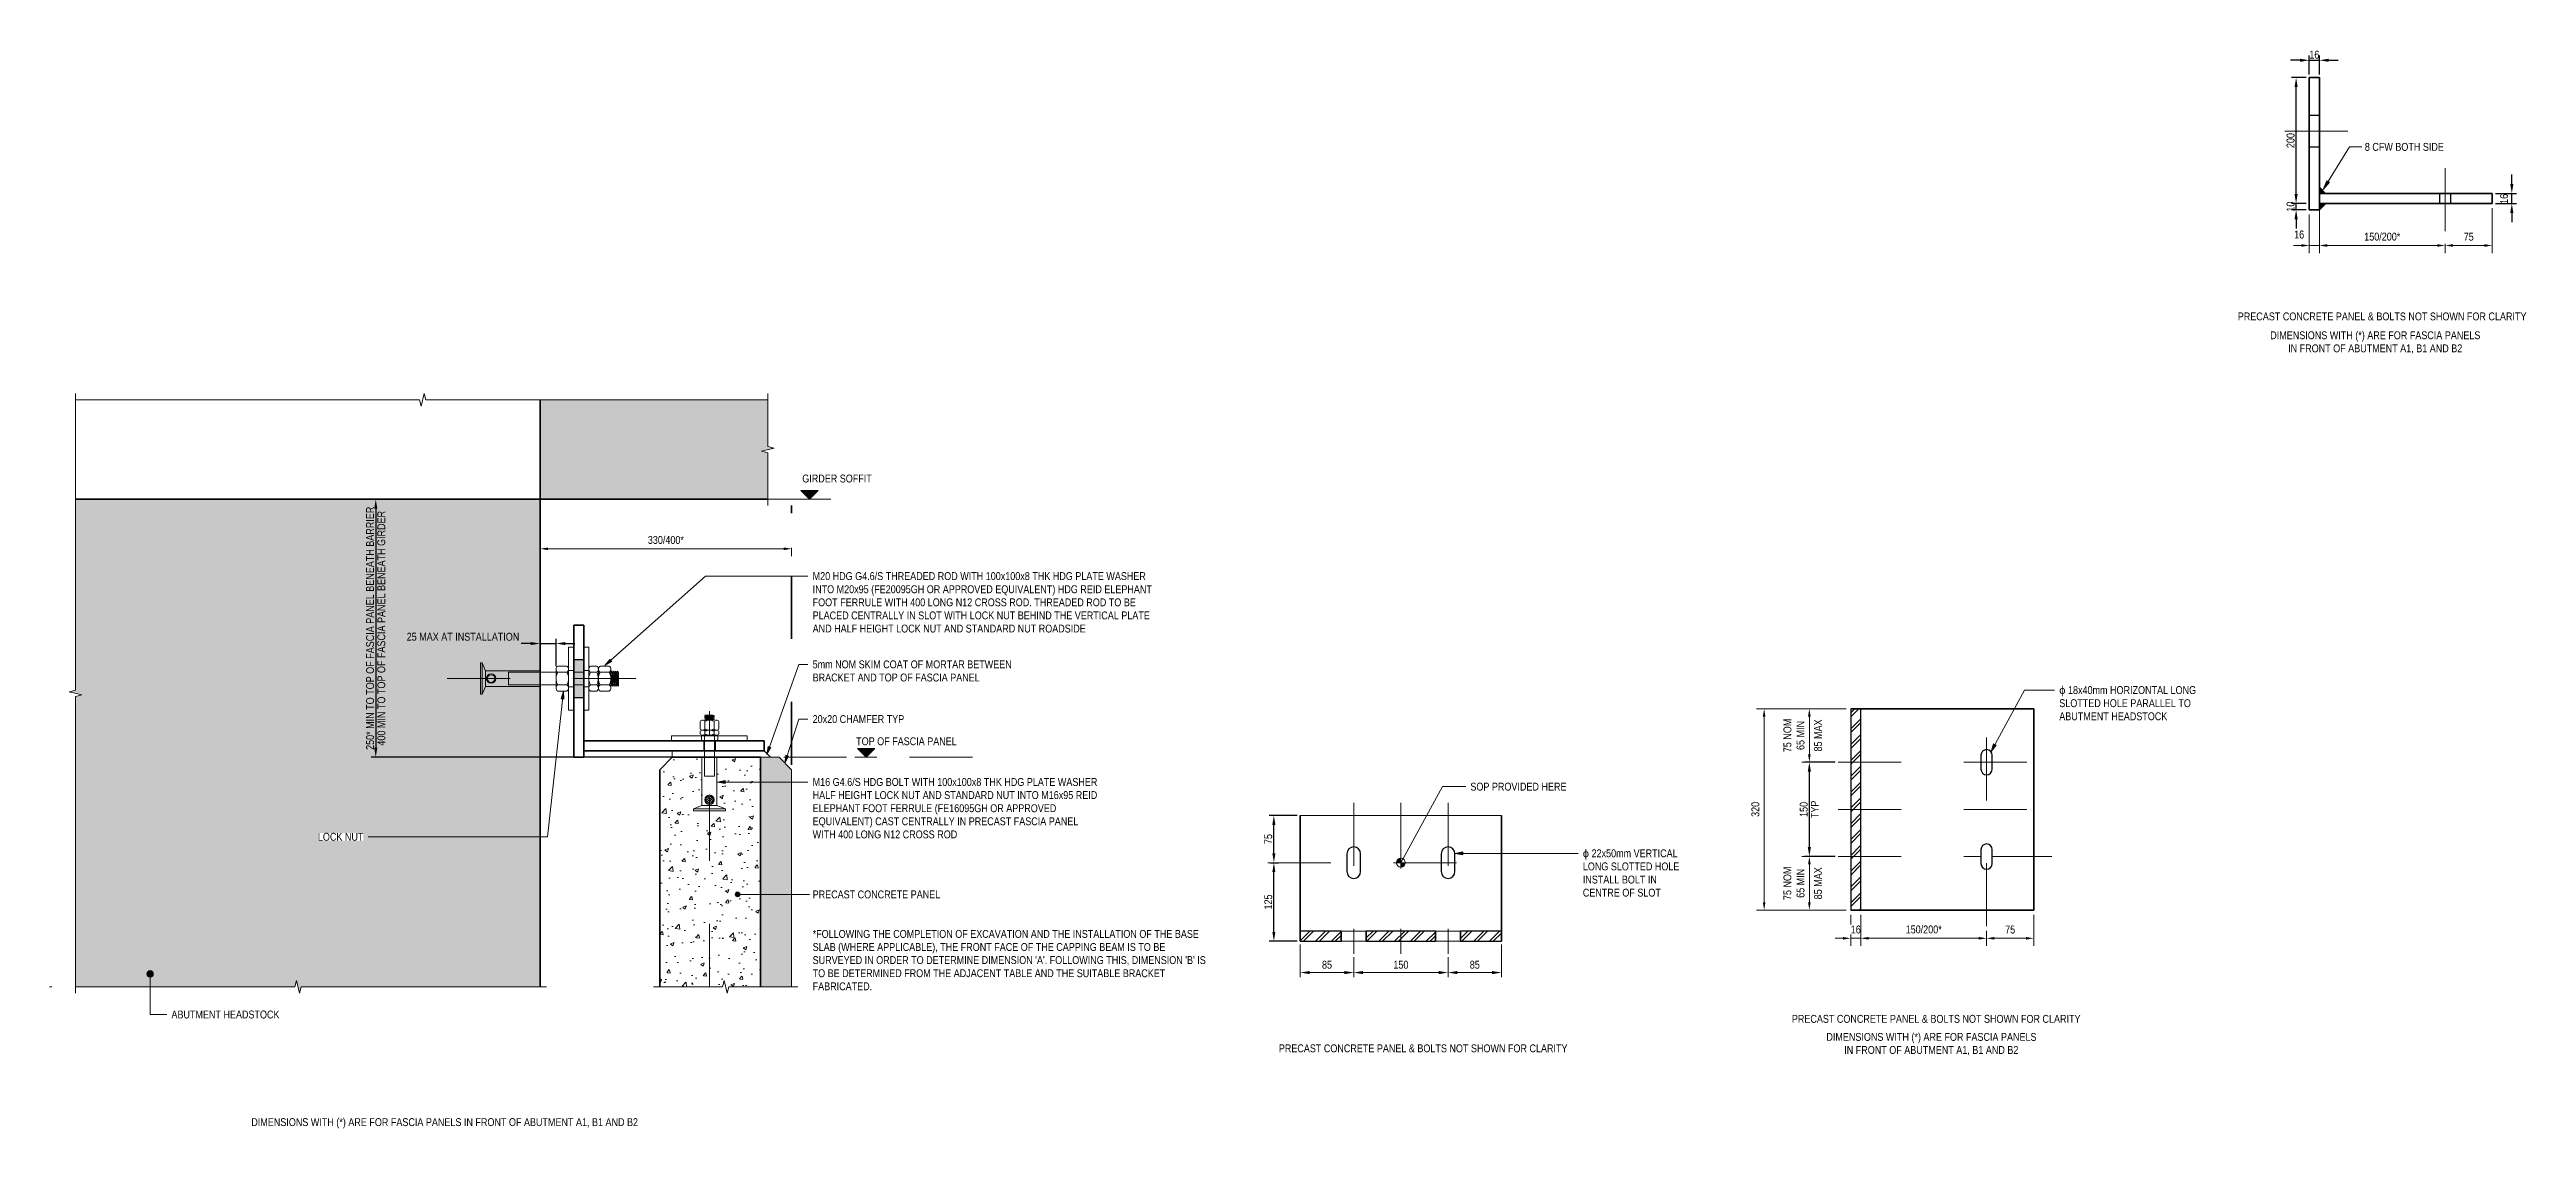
# Model space of a CAD drawing. Header units: metres. Extents: x 2.13 to 8.43, y 2.45 to 4.36.
# Drawn here: x 2.127 to 6.066, y 2.643 to 4.358 of the extents above; entities that cross this region are included whole.
import ezdxf

# ---------------------------------------------------------------- set-up
doc = ezdxf.new("R2010")
doc.units = ezdxf.units.M
doc.linetypes.add('ControlLine', pattern=[0.02, 0.0125, -0.0025, 0.0025, -0.0025])
doc.linetypes.add('JacobsCenter', pattern=[0.015, 0.009, -0.0015, 0.003, -0.0015])
doc.layers.get('Defpoints').update_dxf_attribs({"color": 41})
for name, color, linetype, lineweight in [('A-ANNO-DIMS', 7, 'Continuous', 9), ('A-ANNO-NOTE', 7, 'Continuous', 9), ('A-DETL', 7, 'Continuous', 13), ('A-DETL-GENF', 7, 'Continuous', 9), ('G-ANNO-TEXT', 7, 'Continuous', 9)]:
    doc.layers.add(name, color=color, linetype=linetype, lineweight=lineweight)
doc.styles.add('Arial', font='arial.ttf', dxfattribs={"height": 0.0125})
doc.styles.add('Arial Narrow', font='ARIALN.TTF', dxfattribs={"height": 0.0125})
doc.dimstyles.new('____ddd____', dxfattribs={"dimscale": 0.3048, "dimtxt": 0.012793, "dimasz": 0.049213, "dimexe": 0.024606, "dimexo": 0.016404, "dimgap": 0.008202, "dimtad": 1, "dimdec": 0, "dimlfac": 1000, "dimzin": 0, "dimdsep": 46, "dimtxsty": 'Arial Narrow', "dimsah": 1, "dimcen": 0.09, "dimaunit": 1, "dimadec": 4, "dimazin": 0, "dimtfac": 1, "dimtdec": 4, "dimtix": 1, "dimtmove": 0, "dimatfit": 3, "dimfxl": 1, "dimtvp": 1, "dimtolj": 1, "dimtzin": 0, "dimarcsym": 2})
doc.dimstyles.new('____ddd_____1', dxfattribs={"dimscale": 0.3048, "dimtxt": 0.012793, "dimasz": 0.049213, "dimexe": 0.024606, "dimexo": 0.016404, "dimgap": 0.008202, "dimtad": 1, "dimdec": 0, "dimlfac": 1000, "dimzin": 0, "dimdsep": 46, "dimtxsty": 'Arial Narrow', "dimsah": 1, "dimcen": 0.09, "dimaunit": 1, "dimadec": 4, "dimazin": 0, "dimtfac": 1, "dimtdec": 4, "dimtix": 1, "dimtmove": 1, "dimatfit": 3, "dimfxl": 1, "dimtvp": 1, "dimtolj": 1, "dimtzin": 0, "dimarcsym": 2})
doc.dimstyles.new('____ddd_____2', dxfattribs={"dimscale": 0.3048, "dimtxt": 0.012793, "dimasz": 0.049213, "dimexe": 0.024606, "dimexo": 0.016404, "dimgap": 0.008202, "dimtad": 1, "dimdec": 0, "dimlfac": 1000, "dimzin": 0, "dimdsep": 46, "dimtxsty": 'Arial Narrow', "dimsah": 1, "dimcen": 0.09, "dimaunit": 1, "dimadec": 4, "dimazin": 0, "dimtfac": 1, "dimtdec": 4, "dimtix": 1, "dimtmove": 2, "dimatfit": 3, "dimfxl": 1, "dimtvp": 1, "dimtolj": 1, "dimtzin": 0, "dimarcsym": 2})
doc.dimstyles.new('____ddd_____Opaque', dxfattribs={"dimscale": 0.3048, "dimtxt": 0.012793, "dimasz": 0.049213, "dimexe": 0.024606, "dimexo": 0.016404, "dimgap": 0.019685, "dimtad": 1, "dimdec": 0, "dimlfac": 1000, "dimzin": 0, "dimdsep": 46, "dimtxsty": 'Arial Narrow', "dimsah": 1, "dimcen": 0.09, "dimaunit": 1, "dimadec": 4, "dimazin": 0, "dimtfac": 1, "dimtdec": 4, "dimtix": 1, "dimtmove": 0, "dimatfit": 3, "dimfxl": 1, "dimtvp": 1, "dimtfill": 1, "dimtolj": 1, "dimtzin": 0, "dimlwd": 13, "dimlwe": 13, "dimarcsym": 2})
doc.dimstyles.new('Dimension_Standard_O__mm_', dxfattribs={"dimscale": 0.3048, "dimtxt": 0.012793, "dimasz": 0.04101, "dimexe": 0.03937, "dimexo": 0.024606, "dimgap": 0.024606, "dimtad": 1, "dimdec": 0, "dimlfac": 1000, "dimzin": 0, "dimdsep": 46, "dimtxsty": 'Arial Narrow', "dimsah": 1, "dimcen": 0.09, "dimaunit": 1, "dimadec": 4, "dimazin": 0, "dimtfac": 1, "dimtdec": 4, "dimtix": 1, "dimtmove": 0, "dimatfit": 3, "dimfxl": 1, "dimtvp": 1, "dimtfill": 1, "dimtolj": 1, "dimtzin": 0, "dimlwd": 18, "dimlwe": 18, "dimarcsym": 2})
doc.dimstyles.new('Dimension_Standard_O__mm__1', dxfattribs={"dimscale": 0.3048, "dimtxt": 0.012793, "dimasz": 0.04101, "dimexe": 0.03937, "dimexo": 0.024606, "dimgap": 0.024606, "dimtad": 1, "dimdec": 0, "dimlfac": 1000, "dimzin": 0, "dimdsep": 46, "dimtxsty": 'Arial Narrow', "dimsah": 1, "dimcen": 0.09, "dimaunit": 1, "dimadec": 4, "dimazin": 0, "dimtfac": 1, "dimtdec": 4, "dimtix": 1, "dimtmove": 2, "dimatfit": 3, "dimfxl": 1, "dimtvp": 1, "dimtfill": 1, "dimtolj": 1, "dimtzin": 0, "dimlwd": 18, "dimlwe": 18, "dimarcsym": 2})

msp = doc.modelspace()

# ---------------------------------------------------------------- texts
at = {"layer": 'G-ANNO-TEXT', "char_height": 0.0125, "attachment_point": 1, "style": 'Arial Narrow', "bg_fill": 3, "box_fill_scale": 1, "bg_fill_color": 256, "bg_fill_true_color": 13158600, "bg_fill_transparency": 0}
for s, insert in [('PRECAST CONCRETE PANEL & BOLTS NOT SHOWN FOR CLARITY', (5.6071, 3.9404)), ('PRECAST CONCRETE PANEL & BOLTS NOT SHOWN FOR CLARITY', (4.898, 2.8238)), ('PRECAST CONCRETE PANEL & BOLTS NOT SHOWN FOR CLARITY', (4.0822, 2.7769)), ('DIMENSIONS WITH (*) ARE FOR FASCIA PANELS IN FRONT OF ABUTMENT A1, B1 AND B2', (2.4483, 2.6596))]:
    msp.add_mtext(s, dxfattribs=dict(at, insert=insert))
at = {"layer": 'G-ANNO-TEXT', "insert": (3.3409, 2.9588), "char_height": 0.0125, "attachment_point": 1, "style": 'Arial Narrow', "bg_fill": 3, "box_fill_scale": 1, "bg_fill_color": 256, "bg_fill_transparency": 0}
msp.add_mtext('*FOLLOWING THE COMPLETION OF EXCAVATION AND THE INSTALLATION OF THE BASE', dxfattribs=at)

# ---------------------------------------------------------------- blocks, each defined once
blk = doc.blocks.new('BREAK LINE - INPUT VIEW SCALE_R13 - Std Break-6248075-DRG-2873197 - TYPICAL PRECAST FASCIA PANEL TOP CONNECTION BRACKET')
at = {"layer": 'A-DETL-GENF'}
for p, q in [((-0.0064, 0), (-0.01, 0)), ((0.38, 0), (0.0313, 0)), ((0.3825, 0.01), (0.38, 0)), ((0.3875, -0.01), (0.3825, 0.01)), ((0.39, 0), (0.3875, -0.01)), ((0.78, 0), (0.39, 0))]:
    blk.add_line(p, q, dxfattribs=at)
blk = doc.blocks.new('BREAK LINE - INPUT VIEW SCALE_R13 - Std Break-8046273-DRG-2873197 - TYPICAL PRECAST FASCIA PANEL TOP CONNECTION BRACKET')
at = {"layer": 'A-DETL-GENF'}
for p, q in [((0.0032, 0), (0.5504, 0)), ((0.5504, 0), (0.5529, -0.01)), ((0.5529, -0.01), (0.5579, 0.01)), ((0.5579, 0.01), (0.5604, 0)), ((0.5604, 0), (1.1042, 0))]:
    blk.add_line(p, q, dxfattribs=at)
blk = doc.blocks.new('BREAK LINE - INPUT VIEW SCALE_R13 - Std Break-8075103-DRG-2873197 - TYPICAL PRECAST FASCIA PANEL TOP CONNECTION BRACKET')
at = {"layer": 'A-DETL-GENF'}
for p, q in [((0.0998, 0), (-0.01, 0)), ((0.1023, 0.01), (0.0998, 0)), ((0.1073, -0.01), (0.1023, 0.01)), ((0.1098, 0), (0.1073, -0.01)), ((0.2196, 0), (0.1098, 0))]:
    blk.add_line(p, q, dxfattribs=at)
blk = doc.blocks.new('BREAK LINE - INPUT VIEW SCALE_R13 - Std Break-8046272-DRG-2873197 - TYPICAL PRECAST FASCIA PANEL TOP CONNECTION BRACKET')
at = {"layer": 'A-DETL-GENF'}
for p, q in [((-0.01, 0), (0.4615, 0)), ((0.4615, 0), (0.464, -0.01)), ((0.464, -0.01), (0.469, 0.01)), ((0.469, 0.01), (0.4715, 0)), ((0.4715, 0), (0.943, 0))]:
    blk.add_line(p, q, dxfattribs=at)
blk = doc.blocks.new('BREAK LINE - INPUT VIEW SCALE_R13 - Std Break-8046327-DRG-2873197 - TYPICAL PRECAST FASCIA PANEL TOP CONNECTION BRACKET')
at = {"layer": 'A-DETL-GENF'}
for p, q in [((0.074, 0), (-0.01, 0)), ((0.0765, 0.01), (0.074, 0)), ((0.0815, -0.01), (0.0765, 0.01)), ((0.084, 0), (0.0815, -0.01)), ((0.168, 0), (0.084, 0))]:
    blk.add_line(p, q, dxfattribs=at)
blk = doc.blocks.new('T2D_JAC_DC_EA_ELEV - 200x16 EA-6249036-DRG-2873197 - FRONT VIEW')
at = {"layer": 'A-DETL-GENF'}
for p, q in [((0, 0.1), (0.32, 0.1)), ((0, -0.084), (0.32, -0.084)), ((0, -0.1), (0.32, -0.1))]:
    blk.add_line(p, q, dxfattribs=at)
blk = doc.blocks.new('CS_Annot_Level Symbol_2D - CS_Annot_Level Symbol_2D-1522291-DRG-2873197 - TYPICAL PRECAST FASCIA PANEL TOP CONNECTION BRACKET')
at = {"layer": 'A-ANNO-NOTE'}
blk.add_hatch(color=256, dxfattribs=at).paths.add_polyline_path([(0.00276, 0.00276), (0, 0), (-0.00276, 0.00276)])
for p, q in [((-0.0036, 0), (0.0034, 0)), ((0.00276, 0.00276), (-0.00276, 0.00276)), ((-0.00276, 0.00276), (0, 0)), ((0, 0), (0.00276, 0.00276))]:
    blk.add_line(p, q, dxfattribs=at)
blk = doc.blocks.new('DIMBLOCK1-DRG-2873197 - TYPICAL PRECAST FASCIA PANEL TOP CONNECTION BRACKET')
at = {"layer": 'A-ANNO-DIMS', "color": 0, "lineweight": -2, "transparency": 16777216}
for p, q in [((2.9025, 3.6434), (2.6387, 3.6434)), ((2.6462, 3.6284), (2.6462, 3.2484)), ((3.1226, 3.2334), (2.6387, 3.2334))]:
    blk.add_line(p, q, dxfattribs=at)
at = {"layer": 'A-ANNO-DIMS', "color": 0, "transparency": 16777216}
for points in [[(2.6437, 3.6284), (2.6487, 3.6284), (2.6462, 3.6434)], [(2.6437, 3.2484), (2.6487, 3.2484), (2.6462, 3.2334)]]:
    blk.add_solid(points, dxfattribs=at)
at = {"layer": 'Defpoints', "color": 0, "transparency": 16777216}
for p in [(2.9075, 3.6434), (2.6462, 3.2334), (3.1276, 3.2334)]:
    blk.add_point(p, dxfattribs=at)
at = {"layer": 'A-ANNO-DIMS', "color": 0, "transparency": 16777216, "char_height": 0.0125, "width": 0.46493, "attachment_point": 5, "rotation": 90, "style": 'Arial Narrow'}
for s, insert in [('\\A1;250* MIN TO TOP OF FASCIA PANEL BENEATH BARRIER', (2.6372, 3.4384)), ('\\A1;400 MIN TO TOP OF FASCIA PANEL BENEATH GIRDER', (2.6551, 3.4384))]:
    blk.add_mtext(s, dxfattribs=dict(at, insert=insert))
blk = doc.blocks.new('DIMBLOCK2-DRG-2873197 - TYPICAL PRECAST FASCIA PANEL TOP CONNECTION BRACKET')
at = {"layer": 'A-ANNO-DIMS', "color": 0, "lineweight": -2, "transparency": 16777216}
for p, q in [((2.8925, 3.4141), (2.8775, 3.4141)), ((2.9075, 3.4197), (2.9075, 3.4066)), ((2.9075, 3.4141), (2.9328, 3.4141)), ((2.9328, 3.3784), (2.9328, 3.4216)), ((2.9478, 3.4141), (2.9628, 3.4141))]:
    blk.add_line(p, q, dxfattribs=at)
at = {"layer": 'A-ANNO-DIMS', "color": 0, "transparency": 16777216}
for points in [[(2.8925, 3.4166), (2.8925, 3.4116), (2.9075, 3.4141)], [(2.9478, 3.4166), (2.9478, 3.4116), (2.9328, 3.4141)]]:
    blk.add_solid(points, dxfattribs=at)
at = {"layer": 'Defpoints', "color": 0, "transparency": 16777216}
for p in [(2.9075, 3.4247), (2.9328, 3.4141), (2.9328, 3.3734)]:
    blk.add_point(p, dxfattribs=at)
at = {"layer": 'A-ANNO-DIMS', "color": 0, "transparency": 16777216, "insert": (2.6954, 3.4312), "char_height": 0.0125, "width": 0.215164, "attachment_point": 1, "line_spacing_factor": 0.974696, "style": 'Arial Narrow'}
blk.add_mtext('\\A1;25 MAX AT INSTALLATION', dxfattribs=at)
blk = doc.blocks.new('DIMBLOCK3-DRG-2873197 - TYPICAL PRECAST FASCIA PANEL TOP CONNECTION BRACKET')
at = {"layer": 'A-ANNO-DIMS', "color": 0, "lineweight": 18, "transparency": 16777216}
for p, q in [((2.9075, 3.5661), (2.9075, 3.5528)), ((2.92, 3.5648), (3.295, 3.5648)), ((3.3075, 3.5661), (3.3075, 3.5528))]:
    blk.add_line(p, q, dxfattribs=at)
at = {"layer": 'A-ANNO-DIMS', "color": 0, "transparency": 16777216}
for points in [[(2.92, 3.5668), (2.92, 3.5627), (2.9075, 3.5648)], [(3.295, 3.5668), (3.295, 3.5627), (3.3075, 3.5648)]]:
    blk.add_solid(points, dxfattribs=at)
at = {"layer": 'Defpoints', "color": 0, "transparency": 16777216}
for p in [(2.9075, 3.5736), (3.3075, 3.5736), (3.3075, 3.5648)]:
    blk.add_point(p, dxfattribs=at)
at = {"layer": 'A-ANNO-DIMS', "color": 0, "lineweight": 18, "transparency": 16777216, "insert": (3.1075, 3.5787), "char_height": 0.0125, "width": 0.068472, "attachment_point": 5, "style": 'Arial Narrow', "bg_fill": 3, "box_fill_scale": 1.1, "bg_fill_color": 256, "bg_fill_true_color": 13158600, "bg_fill_transparency": 0}
blk.add_mtext('\\A1;330/400*', dxfattribs=at)
blk = doc.blocks.new('DIMBLOCK4-DRG-2873197 - FRONT VIEW')
at = {"layer": 'A-ANNO-DIMS', "color": 0, "lineweight": 13, "transparency": 16777216}
for p, q in [((4.1163, 2.9358), (4.1163, 2.8836)), ((4.2013, 2.9158), (4.2013, 2.8836)), ((4.1313, 2.8911), (4.1863, 2.8911))]:
    blk.add_line(p, q, dxfattribs=at)
at = {"layer": 'A-ANNO-DIMS', "color": 0, "transparency": 16777216}
for points in [[(4.1313, 2.8936), (4.1313, 2.8886), (4.1163, 2.8911)], [(4.1863, 2.8936), (4.1863, 2.8886), (4.2013, 2.8911)]]:
    blk.add_solid(points, dxfattribs=at)
at = {"layer": 'Defpoints', "color": 0, "transparency": 16777216}
for p in [(4.1163, 2.9408), (4.2013, 2.9208), (4.2013, 2.8911)]:
    blk.add_point(p, dxfattribs=at)
at = {"layer": 'A-ANNO-DIMS', "color": 0, "lineweight": 13, "transparency": 16777216, "insert": (4.1588, 2.9035), "char_height": 0.0125, "width": 0.019007, "attachment_point": 5, "style": 'Arial Narrow', "bg_fill": 3, "box_fill_scale": 1.1, "bg_fill_color": 256, "bg_fill_true_color": 13158600, "bg_fill_transparency": 0}
blk.add_mtext('\\A1;85', dxfattribs=at)
blk = doc.blocks.new('DIMBLOCK5-DRG-2873197 - FRONT VIEW')
at = {"layer": 'A-ANNO-DIMS', "color": 0, "lineweight": 13, "transparency": 16777216}
for p, q in [((4.2013, 2.9158), (4.2013, 2.8836)), ((4.3513, 2.9158), (4.3513, 2.8836)), ((4.2163, 2.8911), (4.3363, 2.8911))]:
    blk.add_line(p, q, dxfattribs=at)
at = {"layer": 'A-ANNO-DIMS', "color": 0, "transparency": 16777216}
for points in [[(4.2163, 2.8936), (4.2163, 2.8886), (4.2013, 2.8911)], [(4.3363, 2.8936), (4.3363, 2.8886), (4.3513, 2.8911)]]:
    blk.add_solid(points, dxfattribs=at)
at = {"layer": 'Defpoints', "color": 0, "transparency": 16777216}
for p in [(4.2013, 2.9208), (4.3513, 2.9208), (4.3513, 2.8911)]:
    blk.add_point(p, dxfattribs=at)
at = {"layer": 'A-ANNO-DIMS', "color": 0, "lineweight": 13, "transparency": 16777216, "insert": (4.2763, 2.9035), "char_height": 0.0125, "width": 0.02851, "attachment_point": 5, "style": 'Arial Narrow', "bg_fill": 3, "box_fill_scale": 1.1, "bg_fill_color": 256, "bg_fill_true_color": 13158600, "bg_fill_transparency": 0}
blk.add_mtext('\\A1;150', dxfattribs=at)
blk = doc.blocks.new('DIMBLOCK6-DRG-2873197 - FRONT VIEW')
at = {"layer": 'A-ANNO-DIMS', "color": 0, "lineweight": 13, "transparency": 16777216}
for p, q in [((4.3513, 2.9158), (4.3513, 2.8836)), ((4.4363, 2.9358), (4.4363, 2.8836)), ((4.3663, 2.8911), (4.4213, 2.8911))]:
    blk.add_line(p, q, dxfattribs=at)
at = {"layer": 'A-ANNO-DIMS', "color": 0, "transparency": 16777216}
for points in [[(4.3663, 2.8936), (4.3663, 2.8886), (4.3513, 2.8911)], [(4.4213, 2.8936), (4.4213, 2.8886), (4.4363, 2.8911)]]:
    blk.add_solid(points, dxfattribs=at)
at = {"layer": 'Defpoints', "color": 0, "transparency": 16777216}
for p in [(4.3513, 2.9208), (4.4363, 2.9408), (4.4363, 2.8911)]:
    blk.add_point(p, dxfattribs=at)
at = {"layer": 'A-ANNO-DIMS', "color": 0, "lineweight": 13, "transparency": 16777216, "insert": (4.3938, 2.9035), "char_height": 0.0125, "width": 0.019007, "attachment_point": 5, "style": 'Arial Narrow', "bg_fill": 3, "box_fill_scale": 1.1, "bg_fill_color": 256, "bg_fill_true_color": 13158600, "bg_fill_transparency": 0}
blk.add_mtext('\\A1;85', dxfattribs=at)
blk = doc.blocks.new('DIMBLOCK7-DRG-2873197 - FRONT VIEW')
at = {"layer": 'A-ANNO-DIMS', "color": 0, "lineweight": -2, "transparency": 16777216}
for p, q in [((4.0687, 3.0658), (4.0818, 3.0658)), ((4.0743, 2.9558), (4.0743, 3.0508)), ((4.1113, 2.9408), (4.0668, 2.9408))]:
    blk.add_line(p, q, dxfattribs=at)
at = {"layer": 'A-ANNO-DIMS', "color": 0, "transparency": 16777216}
for points in [[(4.0718, 3.0508), (4.0768, 3.0508), (4.0743, 3.0658)], [(4.0718, 2.9558), (4.0768, 2.9558), (4.0743, 2.9408)]]:
    blk.add_solid(points, dxfattribs=at)
at = {"layer": 'Defpoints', "color": 0, "transparency": 16777216}
for p in [(4.0637, 3.0658), (4.0743, 3.0658), (4.1163, 2.9408)]:
    blk.add_point(p, dxfattribs=at)
at = {"layer": 'A-ANNO-DIMS', "color": 0, "transparency": 16777216, "insert": (4.0654, 3.0033), "char_height": 0.0125, "width": 0.02851, "attachment_point": 5, "rotation": 90, "style": 'Arial Narrow'}
blk.add_mtext('\\A1;125', dxfattribs=at)
blk = doc.blocks.new('DIMBLOCK8-DRG-2873197 - FRONT VIEW')
at = {"layer": 'A-ANNO-DIMS', "color": 0, "lineweight": -2, "transparency": 16777216}
for p, q in [((4.1113, 3.1408), (4.0668, 3.1408)), ((4.0743, 3.0808), (4.0743, 3.1258)), ((4.0687, 3.0658), (4.0818, 3.0658))]:
    blk.add_line(p, q, dxfattribs=at)
at = {"layer": 'A-ANNO-DIMS', "color": 0, "transparency": 16777216}
for points in [[(4.0718, 3.1258), (4.0768, 3.1258), (4.0743, 3.1408)], [(4.0718, 3.0808), (4.0768, 3.0808), (4.0743, 3.0658)]]:
    blk.add_solid(points, dxfattribs=at)
at = {"layer": 'Defpoints', "color": 0, "transparency": 16777216}
for p in [(4.0743, 3.1408), (4.1163, 3.1408), (4.0637, 3.0658)]:
    blk.add_point(p, dxfattribs=at)
at = {"layer": 'A-ANNO-DIMS', "color": 0, "transparency": 16777216, "insert": (4.0654, 3.1033), "char_height": 0.0125, "width": 0.019007, "attachment_point": 5, "rotation": 90, "style": 'Arial Narrow'}
blk.add_mtext('\\A1;75', dxfattribs=at)
blk = doc.blocks.new('CS_SYMB_SETOUT POINT - 5mm-2022283-DRG-2873197 - FRONT VIEW')
at = {"layer": 'A-ANNO-NOTE'}
h = blk.add_hatch(color=256, dxfattribs=at)
edge = h.paths.add_edge_path()
edge.add_line((0, 0.0014), (0, 0))
edge.add_line((0, 0), (-0.0014, 0))
edge.add_arc((0, 0), 0.0014, 90, 180, ccw=False)
h = blk.add_hatch(color=256, dxfattribs=at)
edge = h.paths.add_edge_path()
edge.add_line((0, -0.0014), (0, 0))
edge.add_line((0, 0), (0.0014, 0))
edge.add_arc((0, 0), 0.0014, 270, 360, ccw=False)
for p, q in [((-0.0019, 0), (0.0019, 0)), ((-0.0014, 0), (0, 0)), ((0, -0.0019), (0, 0.0019)), ((0, 0), (0, 0.0014)), ((0.0014, 0), (0, 0)), ((0, 0), (0, -0.0014))]:
    blk.add_line(p, q, dxfattribs=at)
blk.add_circle((0, 0), 0.0014, dxfattribs=at)
for start, end in [(90, 180), (270, 360)]:
    blk.add_arc((0, 0), 0.0014, start, end, dxfattribs=at)
blk = doc.blocks.new('DIMBLOCK9-DRG-2873197 - PLAN VIEW')
at = {"layer": 'A-ANNO-DIMS', "color": 0, "lineweight": -2, "transparency": 16777216}
for p, q in [((4.9666, 3.2255), (4.9183, 3.2255)), ((4.9258, 3.0905), (4.9258, 3.2105)), ((4.9666, 3.0755), (4.9183, 3.0755))]:
    blk.add_line(p, q, dxfattribs=at)
at = {"layer": 'A-ANNO-DIMS', "color": 0, "transparency": 16777216}
for points in [[(4.9233, 3.2105), (4.9283, 3.2105), (4.9258, 3.2255)], [(4.9233, 3.0905), (4.9283, 3.0905), (4.9258, 3.0755)]]:
    blk.add_solid(points, dxfattribs=at)
at = {"layer": 'Defpoints', "color": 0, "transparency": 16777216}
for p in [(4.9258, 3.2255), (4.9716, 3.2255), (4.9716, 3.0755)]:
    blk.add_point(p, dxfattribs=at)
at = {"layer": 'A-ANNO-DIMS', "color": 0, "transparency": 16777216, "char_height": 0.0125, "width": 0.033383, "attachment_point": 5, "rotation": 90, "style": 'Arial Narrow'}
for s, insert in [('\\A1;150', (4.9169, 3.1505)), ('\\A1;TYP', (4.9345, 3.1505))]:
    blk.add_mtext(s, dxfattribs=dict(at, insert=insert))
blk = doc.blocks.new('DIMBLOCK10-DRG-2873197 - PLAN VIEW')
at = {"layer": 'A-ANNO-DIMS', "color": 0, "lineweight": 18, "transparency": 16777216}
for p, q in [((4.9841, 3.3105), (4.8419, 3.3105)), ((4.8539, 3.298), (4.8539, 3.003)), ((4.9841, 2.9905), (4.8419, 2.9905))]:
    blk.add_line(p, q, dxfattribs=at)
at = {"layer": 'A-ANNO-DIMS', "color": 0, "transparency": 16777216}
for points in [[(4.8518, 3.298), (4.856, 3.298), (4.8539, 3.3105)], [(4.8518, 3.003), (4.856, 3.003), (4.8539, 2.9905)]]:
    blk.add_solid(points, dxfattribs=at)
at = {"layer": 'Defpoints', "color": 0, "transparency": 16777216}
for p in [(4.9916, 3.3105), (4.8539, 2.9905), (4.9916, 2.9905)]:
    blk.add_point(p, dxfattribs=at)
at = {"layer": 'A-ANNO-DIMS', "color": 0, "lineweight": 18, "transparency": 16777216, "insert": (4.84, 3.1505), "char_height": 0.0125, "width": 0.02851, "attachment_point": 5, "rotation": 90, "style": 'Arial Narrow', "bg_fill": 3, "box_fill_scale": 1.1, "bg_fill_color": 256, "bg_fill_true_color": 13158600, "bg_fill_transparency": 0}
blk.add_mtext('\\A1;320', dxfattribs=at)
blk = doc.blocks.new('DIMBLOCK11-DRG-2873197 - PLAN VIEW')
at = {"layer": 'A-ANNO-DIMS', "color": 0, "lineweight": 18, "transparency": 16777216}
for p, q in [((4.9841, 3.3105), (4.9138, 3.3105)), ((4.9258, 3.238), (4.9258, 3.298)), ((4.9641, 3.2255), (4.9138, 3.2255))]:
    blk.add_line(p, q, dxfattribs=at)
at = {"layer": 'A-ANNO-DIMS', "color": 0, "transparency": 16777216}
for points in [[(4.9237, 3.298), (4.9279, 3.298), (4.9258, 3.3105)], [(4.9237, 3.238), (4.9279, 3.238), (4.9258, 3.2255)]]:
    blk.add_solid(points, dxfattribs=at)
at = {"layer": 'Defpoints', "color": 0, "transparency": 16777216}
for p in [(4.9916, 3.3105), (4.9716, 3.2255)]:
    blk.add_point(p, dxfattribs=at)
at = {"layer": 'A-ANNO-DIMS', "color": 0, "lineweight": 18, "transparency": 16777216, "insert": (4.9014, 3.268), "char_height": 0.0125, "width": 0.064015, "attachment_point": 5, "rotation": 90, "style": 'Arial Narrow', "bg_fill": 3, "box_fill_scale": 1.1, "bg_fill_color": 256, "bg_fill_true_color": 13158600, "bg_fill_transparency": 0}
blk.add_mtext('\\A1;75 NOM\\P65 MIN', dxfattribs=at)
at = {"layer": 'A-ANNO-DIMS', "color": 0, "lineweight": 18, "transparency": 16777216, "insert": (4.9397, 3.268), "char_height": 0.0125, "width": 0.064015, "attachment_point": 5, "rotation": 90, "style": 'Arial Narrow', "bg_fill": 3, "box_fill_scale": 1.1, "bg_fill_color": 256, "bg_fill_true_color": 13158600, "bg_fill_transparency": 0}
blk.add_mtext('\\A1;85 MAX', dxfattribs=at)
at = {"layer": 'Defpoints', "color": 0, "transparency": 16777216}
blk.add_point((4.9258, 3.3105), dxfattribs=at)
blk = doc.blocks.new('DIMBLOCK12-DRG-2873197 - PLAN VIEW')
at = {"layer": 'A-ANNO-DIMS', "color": 0, "lineweight": 18, "transparency": 16777216}
for p, q in [((4.9641, 3.0755), (4.9138, 3.0755)), ((4.9258, 3.003), (4.9258, 3.063)), ((4.9841, 2.9905), (4.9138, 2.9905))]:
    blk.add_line(p, q, dxfattribs=at)
at = {"layer": 'A-ANNO-DIMS', "color": 0, "transparency": 16777216}
for points in [[(4.9237, 3.063), (4.9279, 3.063), (4.9258, 3.0755)], [(4.9237, 3.003), (4.9279, 3.003), (4.9258, 2.9905)]]:
    blk.add_solid(points, dxfattribs=at)
at = {"layer": 'Defpoints', "color": 0, "transparency": 16777216}
for p in [(4.9716, 3.0755), (4.9916, 2.9905)]:
    blk.add_point(p, dxfattribs=at)
at = {"layer": 'A-ANNO-DIMS', "color": 0, "lineweight": 18, "transparency": 16777216, "insert": (4.9014, 3.033), "char_height": 0.0125, "width": 0.064015, "attachment_point": 5, "rotation": 90, "style": 'Arial Narrow', "bg_fill": 3, "box_fill_scale": 1.1, "bg_fill_color": 256, "bg_fill_true_color": 13158600, "bg_fill_transparency": 0}
blk.add_mtext('\\A1;75 NOM\\P65 MIN', dxfattribs=at)
at = {"layer": 'A-ANNO-DIMS', "color": 0, "lineweight": 18, "transparency": 16777216, "insert": (4.9397, 3.033), "char_height": 0.0125, "width": 0.064015, "attachment_point": 5, "rotation": 90, "style": 'Arial Narrow', "bg_fill": 3, "box_fill_scale": 1.1, "bg_fill_color": 256, "bg_fill_true_color": 13158600, "bg_fill_transparency": 0}
blk.add_mtext('\\A1;85 MAX', dxfattribs=at)
at = {"layer": 'Defpoints', "color": 0, "transparency": 16777216}
blk.add_point((4.9258, 3.0755), dxfattribs=at)
blk = doc.blocks.new('DIMBLOCK13-DRG-2873197 - PLAN VIEW')
at = {"layer": 'A-ANNO-DIMS', "color": 0, "lineweight": 18, "transparency": 16777216}
for p, q in [((4.9916, 2.983), (4.9916, 2.9336)), ((5.0076, 2.983), (5.0076, 2.9336)), ((4.9791, 2.9456), (4.9666, 2.9456)), ((4.9916, 2.9456), (5.0076, 2.9456)), ((5.0201, 2.9456), (5.0326, 2.9456))]:
    blk.add_line(p, q, dxfattribs=at)
at = {"layer": 'A-ANNO-DIMS', "color": 0, "transparency": 16777216}
for points in [[(4.9791, 2.9477), (4.9791, 2.9435), (4.9916, 2.9456)], [(5.0201, 2.9477), (5.0201, 2.9435), (5.0076, 2.9456)]]:
    blk.add_solid(points, dxfattribs=at)
at = {"layer": 'Defpoints', "color": 0, "transparency": 16777216}
for p in [(4.9916, 2.9905), (5.0076, 2.9905)]:
    blk.add_point(p, dxfattribs=at)
at = {"layer": 'A-ANNO-DIMS', "color": 0, "lineweight": 18, "transparency": 16777216, "insert": (4.9996, 2.9595), "char_height": 0.0125, "width": 0.019007, "attachment_point": 5, "style": 'Arial Narrow', "bg_fill": 3, "box_fill_scale": 1.1, "bg_fill_color": 256, "bg_fill_true_color": 13158600, "bg_fill_transparency": 0}
blk.add_mtext('\\A1;16', dxfattribs=at)
at = {"layer": 'Defpoints', "color": 0, "transparency": 16777216}
blk.add_point((5.0076, 2.9456), dxfattribs=at)
blk = doc.blocks.new('DIMBLOCK14-DRG-2873197 - PLAN VIEW')
at = {"layer": 'A-ANNO-DIMS', "color": 0, "lineweight": 18, "transparency": 16777216}
for p, q in [((5.0076, 2.983), (5.0076, 2.9336)), ((5.2076, 2.9573), (5.2076, 2.9336)), ((5.0201, 2.9456), (5.1951, 2.9456))]:
    blk.add_line(p, q, dxfattribs=at)
at = {"layer": 'A-ANNO-DIMS', "color": 0, "transparency": 16777216}
for points in [[(5.0201, 2.9477), (5.0201, 2.9435), (5.0076, 2.9456)], [(5.1951, 2.9477), (5.1951, 2.9435), (5.2076, 2.9456)]]:
    blk.add_solid(points, dxfattribs=at)
at = {"layer": 'Defpoints', "color": 0, "transparency": 16777216}
for p in [(5.0076, 2.9905), (5.2076, 2.9648), (5.2076, 2.9456)]:
    blk.add_point(p, dxfattribs=at)
at = {"layer": 'A-ANNO-DIMS', "color": 0, "lineweight": 18, "transparency": 16777216, "insert": (5.1076, 2.9596), "char_height": 0.0125, "width": 0.068472, "attachment_point": 5, "style": 'Arial Narrow', "bg_fill": 3, "box_fill_scale": 1.1, "bg_fill_color": 256, "bg_fill_true_color": 13158600, "bg_fill_transparency": 0}
blk.add_mtext('\\A1;150/200*', dxfattribs=at)
blk = doc.blocks.new('DIMBLOCK15-DRG-2873197 - PLAN VIEW')
at = {"layer": 'A-ANNO-DIMS', "color": 0, "lineweight": 18, "transparency": 16777216}
for p, q in [((5.2076, 2.9573), (5.2076, 2.9336)), ((5.2826, 2.983), (5.2826, 2.9336)), ((5.2201, 2.9456), (5.2701, 2.9456))]:
    blk.add_line(p, q, dxfattribs=at)
at = {"layer": 'A-ANNO-DIMS', "color": 0, "transparency": 16777216}
for points in [[(5.2201, 2.9477), (5.2201, 2.9435), (5.2076, 2.9456)], [(5.2701, 2.9477), (5.2701, 2.9435), (5.2826, 2.9456)]]:
    blk.add_solid(points, dxfattribs=at)
at = {"layer": 'Defpoints', "color": 0, "transparency": 16777216}
for p in [(5.2076, 2.9648), (5.2826, 2.9905), (5.2826, 2.9456)]:
    blk.add_point(p, dxfattribs=at)
at = {"layer": 'A-ANNO-DIMS', "color": 0, "lineweight": 18, "transparency": 16777216, "insert": (5.2451, 2.9594), "char_height": 0.0125, "width": 0.019007, "attachment_point": 5, "style": 'Arial Narrow', "bg_fill": 3, "box_fill_scale": 1.1, "bg_fill_color": 256, "bg_fill_true_color": 13158600, "bg_fill_transparency": 0}
blk.add_mtext('\\A1;75', dxfattribs=at)
blk = doc.blocks.new('DIMBLOCK16-DRG-2873197 - SIDE VIEW')
at = {"layer": 'A-ANNO-DIMS', "color": 0, "lineweight": -2, "transparency": 16777216}
for p, q in [((5.7058, 4.3413), (5.6908, 4.3413)), ((5.7208, 4.3187), (5.7208, 4.3488)), ((5.7208, 4.3413), (5.7368, 4.3413)), ((5.7368, 4.3187), (5.7368, 4.3488)), ((5.7518, 4.3413), (5.7668, 4.3413))]:
    blk.add_line(p, q, dxfattribs=at)
at = {"layer": 'A-ANNO-DIMS', "color": 0, "transparency": 16777216}
for points in [[(5.7058, 4.3438), (5.7058, 4.3388), (5.7208, 4.3413)], [(5.7518, 4.3438), (5.7518, 4.3388), (5.7368, 4.3413)]]:
    blk.add_solid(points, dxfattribs=at)
at = {"layer": 'Defpoints', "color": 0, "transparency": 16777216}
for p in [(5.7368, 4.3413), (5.7208, 4.3137), (5.7368, 4.3137)]:
    blk.add_point(p, dxfattribs=at)
at = {"layer": 'A-ANNO-DIMS', "color": 0, "transparency": 16777216, "insert": (5.7288, 4.3501), "char_height": 0.0125, "width": 0.019007, "attachment_point": 5, "style": 'Arial Narrow'}
blk.add_mtext('\\A1;16', dxfattribs=at)
blk = doc.blocks.new('DIMBLOCK17-DRG-2873197 - SIDE VIEW')
at = {"layer": 'A-ANNO-DIMS', "color": 0, "lineweight": -2, "transparency": 16777216}
for p, q in [((5.6998, 4.1287), (5.6998, 4.1437)), ((5.7158, 4.1137), (5.6923, 4.1137)), ((5.7158, 4.1037), (5.6923, 4.1037)), ((5.6998, 4.1037), (5.6998, 4.1137)), ((5.6998, 4.0887), (5.6998, 4.0737))]:
    blk.add_line(p, q, dxfattribs=at)
at = {"layer": 'A-ANNO-DIMS', "color": 0, "transparency": 16777216}
for points in [[(5.6973, 4.1287), (5.7023, 4.1287), (5.6998, 4.1137)], [(5.6973, 4.0887), (5.7023, 4.0887), (5.6998, 4.1037)]]:
    blk.add_solid(points, dxfattribs=at)
at = {"layer": 'Defpoints', "color": 0, "transparency": 16777216}
for p in [(5.6998, 4.1137), (5.7208, 4.1137), (5.7208, 4.1037)]:
    blk.add_point(p, dxfattribs=at)
at = {"layer": 'A-ANNO-DIMS', "color": 0, "transparency": 16777216, "insert": (5.691, 4.1087), "char_height": 0.0125, "width": 0.019007, "attachment_point": 5, "rotation": 90, "style": 'Arial Narrow'}
blk.add_mtext('\\A1;10', dxfattribs=at)
blk = doc.blocks.new('DIMBLOCK18-DRG-2873197 - SIDE VIEW')
at = {"layer": 'A-ANNO-DIMS', "color": 0, "lineweight": -2, "transparency": 16777216}
for p, q in [((5.7158, 4.3137), (5.6923, 4.3137)), ((5.6998, 4.1287), (5.6998, 4.2987)), ((5.7158, 4.1137), (5.6923, 4.1137))]:
    blk.add_line(p, q, dxfattribs=at)
at = {"layer": 'A-ANNO-DIMS', "color": 0, "transparency": 16777216}
for points in [[(5.6973, 4.2987), (5.7023, 4.2987), (5.6998, 4.3137)], [(5.6973, 4.1287), (5.7023, 4.1287), (5.6998, 4.1137)]]:
    blk.add_solid(points, dxfattribs=at)
at = {"layer": 'Defpoints', "color": 0, "transparency": 16777216}
for p in [(5.6998, 4.3137), (5.7208, 4.3137), (5.7208, 4.1137)]:
    blk.add_point(p, dxfattribs=at)
at = {"layer": 'A-ANNO-DIMS', "color": 0, "transparency": 16777216, "insert": (5.691, 4.2137), "char_height": 0.0125, "width": 0.02851, "attachment_point": 5, "rotation": 90, "style": 'Arial Narrow'}
blk.add_mtext('\\A1;200', dxfattribs=at)
blk = doc.blocks.new('DIMBLOCK19-DRG-2873197 - SIDE VIEW')
at = {"layer": 'A-ANNO-DIMS', "color": 0, "lineweight": -2, "transparency": 16777216}
for p, q in [((6.0428, 4.1447), (6.0428, 4.1597)), ((6.0168, 4.1297), (6.0503, 4.1297)), ((6.0168, 4.1137), (6.0503, 4.1137)), ((6.0428, 4.1137), (6.0428, 4.1297)), ((6.0428, 4.0987), (6.0428, 4.0837))]:
    blk.add_line(p, q, dxfattribs=at)
at = {"layer": 'A-ANNO-DIMS', "color": 0, "transparency": 16777216}
for points in [[(6.0403, 4.1447), (6.0453, 4.1447), (6.0428, 4.1297)], [(6.0403, 4.0987), (6.0453, 4.0987), (6.0428, 4.1137)]]:
    blk.add_solid(points, dxfattribs=at)
at = {"layer": 'Defpoints', "color": 0, "transparency": 16777216}
for p in [(6.0118, 4.1297), (6.0118, 4.1137), (6.0428, 4.1297)]:
    blk.add_point(p, dxfattribs=at)
at = {"layer": 'A-ANNO-DIMS', "color": 0, "transparency": 16777216, "insert": (6.0241, 4.113), "char_height": 0.0125, "width": 0.019007, "attachment_point": 1, "rotation": 90, "line_spacing_factor": 0.974696, "style": 'Arial Narrow'}
blk.add_mtext('\\A1;16', dxfattribs=at)
blk = doc.blocks.new('DIMBLOCK20-DRG-2873197 - SIDE VIEW')
at = {"layer": 'A-ANNO-DIMS', "color": 0, "lineweight": 18, "transparency": 16777216}
for p, q in [((5.7368, 4.1062), (5.7368, 4.0349)), ((5.7493, 4.0469), (5.9243, 4.0469)), ((5.9368, 4.0494), (5.9368, 4.0349))]:
    blk.add_line(p, q, dxfattribs=at)
at = {"layer": 'A-ANNO-DIMS', "color": 0, "transparency": 16777216}
for points in [[(5.7493, 4.049), (5.7493, 4.0448), (5.7368, 4.0469)], [(5.9243, 4.049), (5.9243, 4.0448), (5.9368, 4.0469)]]:
    blk.add_solid(points, dxfattribs=at)
at = {"layer": 'Defpoints', "color": 0, "transparency": 16777216}
for p in [(5.7368, 4.1137), (5.9368, 4.0569), (5.9368, 4.0469)]:
    blk.add_point(p, dxfattribs=at)
at = {"layer": 'A-ANNO-DIMS', "color": 0, "lineweight": 18, "transparency": 16777216, "insert": (5.8368, 4.0609), "char_height": 0.0125, "width": 0.068472, "attachment_point": 5, "style": 'Arial Narrow', "bg_fill": 3, "box_fill_scale": 1.1, "bg_fill_color": 256, "bg_fill_true_color": 13158600, "bg_fill_transparency": 0}
blk.add_mtext('\\A1;150/200*', dxfattribs=at)
blk = doc.blocks.new('DIMBLOCK21-DRG-2873197 - SIDE VIEW')
at = {"layer": 'A-ANNO-DIMS', "color": 0, "lineweight": 18, "transparency": 16777216}
for p, q in [((6.0118, 4.1062), (6.0118, 4.0349)), ((5.9368, 4.0494), (5.9368, 4.0349)), ((5.9493, 4.0469), (5.9993, 4.0469))]:
    blk.add_line(p, q, dxfattribs=at)
at = {"layer": 'A-ANNO-DIMS', "color": 0, "transparency": 16777216}
for points in [[(5.9493, 4.049), (5.9493, 4.0448), (5.9368, 4.0469)], [(5.9993, 4.049), (5.9993, 4.0448), (6.0118, 4.0469)]]:
    blk.add_solid(points, dxfattribs=at)
at = {"layer": 'Defpoints', "color": 0, "transparency": 16777216}
for p in [(6.0118, 4.1137), (5.9368, 4.0569), (6.0118, 4.0469)]:
    blk.add_point(p, dxfattribs=at)
at = {"layer": 'A-ANNO-DIMS', "color": 0, "lineweight": 18, "transparency": 16777216, "insert": (5.9743, 4.0608), "char_height": 0.0125, "width": 0.019007, "attachment_point": 5, "style": 'Arial Narrow', "bg_fill": 3, "box_fill_scale": 1.1, "bg_fill_color": 256, "bg_fill_true_color": 13158600, "bg_fill_transparency": 0}
blk.add_mtext('\\A1;75', dxfattribs=at)
blk = doc.blocks.new('DIMBLOCK22-DRG-2873197 - SIDE VIEW')
at = {"layer": 'A-ANNO-DIMS', "color": 0, "lineweight": 18, "transparency": 16777216}
for p, q in [((5.7368, 4.1062), (5.7368, 4.0349)), ((5.7208, 4.0962), (5.7208, 4.0349)), ((5.7083, 4.0469), (5.6958, 4.0469)), ((5.7493, 4.0469), (5.7618, 4.0469))]:
    blk.add_line(p, q, dxfattribs=at)
at = {"layer": 'A-ANNO-DIMS', "color": 0, "transparency": 16777216}
blk.add_solid([(5.7493, 4.049), (5.7493, 4.0448), (5.7368, 4.0469)], dxfattribs=at)
at = {"layer": 'Defpoints', "color": 0, "transparency": 16777216}
for p in [(5.7208, 4.1037), (5.7368, 4.1137), (5.7368, 4.0469)]:
    blk.add_point(p, dxfattribs=at)
at = {"layer": 'A-ANNO-DIMS', "color": 0, "lineweight": 18, "transparency": 16777216, "insert": (5.6967, 4.0706), "char_height": 0.0125, "width": 0.019007, "attachment_point": 1, "line_spacing_factor": 0.974696, "style": 'Arial Narrow', "bg_fill": 3, "box_fill_scale": 1.1, "bg_fill_color": 256, "bg_fill_true_color": 13158600, "bg_fill_transparency": 0}
blk.add_mtext('\\A1;16', dxfattribs=at)
at = {"layer": 'A-ANNO-DIMS', "color": 0, "lineweight": 18, "transparency": 16777216}
blk.add_line((5.7208, 4.0469), (5.7368, 4.0469), dxfattribs=at)
at = {"layer": 'A-ANNO-DIMS', "color": 0, "transparency": 16777216}
blk.add_solid([(5.7083, 4.049), (5.7083, 4.0448), (5.7208, 4.0469)], dxfattribs=at)

# ---------------------------------------------------------------- dimensions: what is measured, and where the dimension line sits
at = {"layer": 'A-ANNO-DIMS'}
dim = msp.add_linear_dim(base=(5.7368, 4.3413), p1=(5.7208, 4.3137), p2=(5.7368, 4.3137), dimstyle='____ddd____', override={"dimpost": '<>', "dimfxl": 0.016}, dxfattribs=at)
dim.commit()
dim.dimension.update_dxf_attribs({"geometry": 'DIMBLOCK16-DRG-2873197 - SIDE VIEW', "text_midpoint": (5.7288, 4.3501)})
for base, p1, p2, override, picture, middle in [((5.6998, 4.3137), (5.7208, 4.1137), (5.7208, 4.3137), {"dimpost": '<>', "dimfxl": 0.2}, 'DIMBLOCK18-DRG-2873197 - SIDE VIEW', (5.691, 4.2137)), ((5.6998, 4.1137), (5.7208, 4.1037), (5.7208, 4.1137), {"dimpost": '<>', "dimfxl": 0.01}, 'DIMBLOCK17-DRG-2873197 - SIDE VIEW', (5.691, 4.1087)), ((4.0743, 3.1408), (4.0637, 3.0658), (4.1163, 3.1408), {"dimpost": '<>', "dimfxl": 0.091636}, 'DIMBLOCK8-DRG-2873197 - FRONT VIEW', (4.0654, 3.1033))]:
    dim = msp.add_linear_dim(base=base, p1=p1, p2=p2, angle=90, dimstyle='____ddd____', override=override, dxfattribs=at)
    dim.commit()
    dim.dimension.update_dxf_attribs({"geometry": picture, "text_midpoint": middle})
dim = msp.add_linear_dim(base=(6.0428, 4.1297), p1=(6.0118, 4.1137), p2=(6.0118, 4.1297), angle=90, dimstyle='____ddd_____2', override={"dimpost": '<>', "dimfxl": 0.016}, dxfattribs=at)
dim.commit()
dim.dimension.update_dxf_attribs({"geometry": 'DIMBLOCK19-DRG-2873197 - SIDE VIEW', "text_midpoint": (6.0325, 4.1225), "dimtype": 160, "text_rotation": 90})
for base, p1, p2, text, override, picture, middle in [((2.6462, 3.2334), (2.9075, 3.6434), (3.1276, 3.2334), '250* MIN TO TOP OF FASCIA PANEL BENEATH BARRIER\\X400 MIN TO TOP OF FASCIA PANEL BENEATH GIRDER', {"dimpost": '<>', "dimfxl": 0.465349}, 'DIMBLOCK1-DRG-2873197 - TYPICAL PRECAST FASCIA PANEL TOP CONNECTION BRACKET', (2.6462, 3.4384)), ((4.9258, 3.2255), (4.9716, 3.0755), (4.9716, 3.2255), '<>\\XTYP', {"dimpost": '<>', "dimfxl": 0.15}, 'DIMBLOCK9-DRG-2873197 - PLAN VIEW', (4.9258, 3.1505))]:
    dim = msp.add_linear_dim(base=base, p1=p1, p2=p2, angle=90, text=text, dimstyle='____ddd____', override=override, dxfattribs=at)
    dim.commit()
    dim.dimension.update_dxf_attribs({"geometry": picture, "text_midpoint": middle})
dim = msp.add_linear_dim(base=(2.9328, 3.4141), p1=(2.9075, 3.4247), p2=(2.9328, 3.3734), text='25 MAX AT INSTALLATION', dimstyle='____ddd_____1', override={"dimpost": '<>', "dimfxl": 0.057183}, dxfattribs=at)
dim.commit()
dim.dimension.update_dxf_attribs({"geometry": 'DIMBLOCK2-DRG-2873197 - TYPICAL PRECAST FASCIA PANEL TOP CONNECTION BRACKET', "text_midpoint": (2.803, 3.412), "dimtype": 160})

# ---------------------------------------------------------------- hatches: boundary and pattern name
at = {"layer": 'A-DETL-GENF'}
for points in [[(5.7368, 4.1297), (5.7468, 4.1297), (5.7368, 4.1397)], [(5.7368, 4.1033), (5.7472, 4.1137), (5.7368, 4.1137)]]:
    msp.add_hatch(color=256, dxfattribs=at).paths.add_polyline_path(points)
at = {"layer": 'A-DETL-GENF', "true_color": 0xffffff}
for points in [[(3.2697, 3.6434), (3.2697, 3.7175), (3.2597, 3.72), (3.2763, 3.7241), (3.2763, 3.7258), (3.2697, 3.7275), (3.2697, 3.8015), (2.9075, 3.8015), (2.9075, 3.6434), (3.2597, 3.6434)], [(2.525, 2.8585), (2.5275, 2.8685), (2.9075, 2.8685), (2.9075, 3.6434), (2.1687, 3.6434), (2.1687, 3.34), (2.1587, 3.3375), (2.1787, 3.3325), (2.1687, 3.33), (2.1687, 2.8685), (2.5175, 2.8685), (2.52, 2.8785), (2.5225, 2.8685)], [(2.9769, 3.3284), (2.9769, 3.3884), (2.9609, 3.3884), (2.9609, 3.3284)]]:
    msp.add_hatch(color=7, dxfattribs=at).paths.add_polyline_path(points)
at = {"layer": 'A-DETL-GENF'}
h = msp.add_hatch(dxfattribs=at)
h.set_pattern_fill('FP_3', color=256, style=0, pattern_type=2)
h.set_pattern_definition([(45, (-1.958118, 0), (-0.01257236, 0.01257236), []), (45, (-1.958118, 0.01905), (-0.01257236, 0.01257236), [])])
h.paths.add_polyline_path([(5.0076, 2.9905), (5.0076, 3.3105), (4.9916, 3.3105), (4.9916, 2.9905)])
h = msp.add_hatch(dxfattribs=at)
h.set_pattern_fill('FP_1', color=256, style=0, pattern_type=2)
h.set_pattern_definition([(50, (0, 0), (0.0578379, -0.0050617), [0.00605, -0.06653]), (355, (0, 0), (-0.0111861, 0.06065574), [0.00484, -0.05323]), (100.451, (0.00482, -0.00042), (0.04665924, 0.05559605), [0.00514, -0.05654]), (46.184, (0, 0.01613), (0.0860733, -0.0133493), [0.00907, -0.0998]), (96.636, (0.00717, 0.01502), (0.0753769, 0.078557), [0.00771, -0.08482]), (351.184, (0, 0.01613), (0.07538, 0.0785552), [0.00726, -0.07984]), (21, (0.00806, 0.0121), (0.0481322, -0.03246743), [0.00605, -0.06653]), (326, (0.00806, 0.0121), (0.0196229, 0.0584738), [0.00484, -0.05323]), (71.451, (0.01208, 0.00939), (0.0677626, 0.02600455), [0.00514, -0.05654]), (37.5, (0, 0), (0.00098085, 0.02684441), [0.00017, -0.05241, 0.00017, -0.05386, -0.05343]), (37.5, (0, 0), (0.00098085, 0.02684441), [-0.10661, 0.00017, -0.05326]), (7.5, (0, 0), (0.02121926, 0.03181182), [0.00017, -0.03064, 0.00017, -0.0512, -0.02036]), (7.5, (0, 0), (0.02121926, 0.03181182), [-0.08218, 0.00017, -0.0202]), (327.5, (-0.01798, 0), (0.04305574, -0.00181865), [0.00017, -0.01999, 0.00017, -0.06274, -0.08347]), (327.5, (-0.01798, 0), (0.04305574, -0.00181865), [-0.08306, 0.00017, -0.0833]), (317.5, (-0.02605, 0), (0.04703326, 0.00807673), [0.00017, -0.02604, 0.00017, -0.04161, -0.05927]), (317.5, (-0.02605, 0), (0.04703326, 0.00807673), [-0.06798, 0.00017, -0.05911])])
h.paths.add_polyline_path([(3.2052, 2.8585), (3.2077, 2.8685), (3.2575, 2.8685), (3.2575, 3.2334), (3.1888, 3.2334), (3.1888, 3.1568), (3.2024, 3.1514), (3.2024, 3.1484), (3.1513, 3.1484), (3.1513, 3.1514), (3.1649, 3.1568), (3.1649, 3.2334), (3.1174, 3.2334), (3.0979, 3.2134), (3.0979, 2.8685), (3.1977, 2.8685), (3.2002, 2.8785), (3.2043, 2.8621)])
at = {"layer": 'A-DETL-GENF', "true_color": 0xd6ccbe}
msp.add_hatch(color=9, dxfattribs=at).paths.add_polyline_path([(3.2578, 2.8685), (3.3075, 2.8685), (3.3075, 3.2134), (3.2875, 3.2334), (3.2575, 3.2334), (3.2575, 2.8685)])
at = {"layer": 'A-DETL-GENF'}
h = msp.add_hatch(dxfattribs=at)
h.set_pattern_fill('FP_2', color=256, style=0, pattern_type=2)
h.set_pattern_definition([(45, (0, 0), (-0.001767767, 0.001767767), [])])
h.paths.add_polyline_path([(3.1769, 3.1599), (3.1784, 3.1601), (3.1799, 3.1607), (3.1811, 3.1617), (3.1821, 3.1629), (3.1827, 3.1644), (3.1829, 3.1659), (3.1827, 3.1675), (3.1821, 3.1689), (3.1811, 3.1701), (3.1799, 3.1711), (3.1784, 3.1717), (3.1769, 3.1719), (3.1753, 3.1717), (3.1739, 3.1711), (3.1726, 3.1701), (3.1717, 3.1689), (3.1711, 3.1675), (3.1709, 3.1659), (3.1711, 3.1644), (3.1717, 3.1629), (3.1726, 3.1617), (3.1739, 3.1607), (3.1753, 3.1601)])
h = msp.add_hatch(dxfattribs=at)
h.set_pattern_fill('FP_3', color=256, style=0, pattern_type=2)
h.set_pattern_definition([(45, (-1.717005, 0), (-0.01257236, 0.01257236), []), (45, (-1.717005, 0.01905), (-0.01257236, 0.01257236), [])])
h.paths.add_polyline_path([(4.1813, 2.9408), (4.1813, 2.9568), (4.1163, 2.9568), (4.1163, 2.9408)])
h.paths.add_polyline_path([(4.4363, 2.9408), (4.4363, 2.9568), (4.3713, 2.9568), (4.3713, 2.9408), (4.4025, 2.9408)])
h.paths.add_polyline_path([(4.2213, 2.9408), (4.3313, 2.9408), (4.3313, 2.9568), (4.2213, 2.9568)])
at = {"layer": 'G-ANNO-TEXT'}
for points in [[(5.743, 4.1358), (5.753, 4.1473), (5.7487, 4.1499)], [(3.0107, 3.3791), (3.0215, 3.3858), (3.0186, 3.389)], [(2.9445, 3.3382), (2.941, 3.326), (2.9454, 3.3255)], [(3.2679, 3.238), (3.2742, 3.249), (3.27, 3.2505)], [(3.2966, 3.2239), (3.3024, 3.2352), (3.2982, 3.2365)], [(5.2147, 3.2426), (5.2226, 3.2526), (5.2187, 3.2547)], [(3.1895, 3.194), (3.202, 3.1918), (3.202, 3.1963)], [(4.3622, 3.0806), (4.3747, 3.0784), (4.3747, 3.0828)]]:
    msp.add_hatch(color=256, dxfattribs=at).paths.add_polyline_path(points)
h = msp.add_hatch(color=256, dxfattribs=at)
edge = h.paths.add_edge_path()
edge.add_arc((3.2215, 3.0153), 0.00375, 0, 360)
h = msp.add_hatch(color=256, dxfattribs=at)
edge = h.paths.add_edge_path()
edge.add_arc((2.2874, 2.889), 0.005, 0, 360)

# ---------------------------------------------------------------- linework, layer by layer
at = {"layer": 'A-DETL', "lineweight": 35}
for p, q in [((5.7208, 4.3137), (5.7368, 4.3137)), ((5.7208, 4.1037), (5.7208, 4.3137)), ((5.7368, 4.3137), (5.7368, 4.1037)), ((5.7208, 4.1137), (5.7208, 4.1037)), ((5.7208, 4.1037), (5.7368, 4.1037)), ((5.7368, 4.1037), (5.7208, 4.1037)), ((5.7368, 4.1297), (6.0118, 4.1297)), ((5.7368, 4.1137), (5.7368, 4.1297)), ((5.7368, 4.1137), (5.7368, 4.1037)), ((6.0118, 4.1137), (5.7368, 4.1137)), ((6.0118, 4.1297), (6.0118, 4.1137)), ((2.9075, 3.8015), (2.9075, 3.6434)), ((3.2763, 3.7241), (3.2763, 3.7258)), ((2.9075, 3.6434), (2.1687, 3.6434)), ((2.9075, 2.8685), (2.9075, 3.6434)), ((2.9075, 3.6434), (3.2697, 3.6434)), ((2.9609, 3.4434), (2.9769, 3.4434)), ((2.9609, 3.2334), (2.9609, 3.4434)), ((2.9769, 3.4434), (2.9769, 3.2334)), ((5.2826, 3.3105), (4.9916, 3.3105)), ((5.2826, 3.3105), (5.2826, 2.9905)), ((2.9769, 3.2334), (2.9609, 3.2334)), ((2.9769, 3.2594), (3.2638, 3.2594)), ((2.9769, 3.2434), (2.9769, 3.2594)), ((3.2638, 3.2434), (2.9769, 3.2434)), ((3.1174, 3.2334), (3.0979, 3.2134)), ((3.1649, 3.2334), (3.1174, 3.2334)), ((3.1649, 3.2334), (3.1888, 3.2334)), ((3.2578, 3.2334), (3.1888, 3.2334)), ((3.2578, 2.8685), (3.2578, 3.2334)), ((3.2638, 3.2594), (3.2638, 3.2434)), ((3.0979, 3.2134), (3.0979, 2.8685)), ((4.1163, 3.1408), (4.1163, 2.9408)), ((4.4363, 3.1408), (4.4363, 2.9408)), ((4.1813, 2.9568), (4.1813, 2.9408)), ((4.2213, 2.9568), (4.2213, 2.9408)), ((4.3313, 2.9568), (4.3313, 2.9408)), ((4.3713, 2.9568), (4.3713, 2.9408)), ((5.2826, 2.9905), (4.9916, 2.9905))]:
    msp.add_line(p, q, dxfattribs=at)
at = {"layer": 'A-DETL', "linetype": 'JacobsCenter', "lineweight": 9}
for p, q in [((5.7818, 4.2287), (5.6618, 4.2287)), ((5.9368, 4.1697), (5.9368, 4.0569)), ((2.9609, 3.3714), (2.9528, 3.3714)), ((2.9849, 3.3714), (2.9769, 3.3714)), ((2.9609, 3.3454), (2.9528, 3.3454)), ((2.9849, 3.3454), (2.9769, 3.3454)), ((5.2076, 2.9648), (5.2076, 3.3448)), ((3.1639, 3.2594), (3.1639, 3.2674)), ((3.1899, 3.2594), (3.1899, 3.2674)), ((4.9716, 3.2255), (5.3116, 3.2255)), ((4.2013, 3.1608), (4.2013, 2.9208)), ((4.2763, 3.1608), (4.2763, 2.9208)), ((4.3513, 3.1608), (4.3513, 2.9208)), ((4.9716, 3.1505), (5.3116, 3.1505)), ((4.9716, 3.0755), (5.1986, 3.0755)), ((5.2166, 3.0755), (5.3116, 3.0755)), ((4.0648, 3.0658), (4.4498, 3.0658))]:
    msp.add_line(p, q, dxfattribs=at)
at = {"layer": 'A-DETL', "lineweight": 25}
for p, q in [((5.7368, 4.2537), (5.7208, 4.2537)), ((5.7208, 4.2537), (5.7208, 4.2037)), ((5.7368, 4.2037), (5.7368, 4.2537)), ((5.7208, 4.2037), (5.7368, 4.2037)), ((5.7368, 4.1397), (5.7368, 4.1297)), ((5.7468, 4.1297), (5.7368, 4.1397)), ((5.7368, 4.1297), (5.7468, 4.1297)), ((5.7368, 4.1033), (5.7472, 4.1137)), ((5.7472, 4.1137), (5.7368, 4.1137)), ((5.7368, 4.1137), (5.7368, 4.1033)), ((5.9458, 4.1297), (5.9278, 4.1297)), ((5.9278, 4.1297), (5.9278, 4.1137)), ((5.9278, 4.1137), (5.9458, 4.1137)), ((5.9458, 4.1137), (5.9458, 4.1297)), ((2.9769, 3.3884), (2.9609, 3.3884)), ((2.9609, 3.3884), (2.9609, 3.3284)), ((2.9769, 3.3284), (2.9769, 3.3884)), ((2.9609, 3.3284), (2.9769, 3.3284)), ((4.9916, 3.3105), (4.9916, 2.9905)), ((5.0076, 3.3105), (4.9916, 3.3105)), ((5.0076, 2.9905), (5.0076, 3.3105)), ((3.1679, 3.2594), (3.1679, 3.2444)), ((3.1859, 3.2594), (3.1859, 3.2444)), ((5.1986, 3.2365), (5.1986, 3.2145)), ((5.2166, 3.2145), (5.2166, 3.2365)), ((4.1903, 3.0798), (4.1903, 3.0518)), ((4.2123, 3.0518), (4.2123, 3.0798)), ((4.3403, 3.0798), (4.3403, 3.0518)), ((4.3623, 3.0518), (4.3623, 3.0798)), ((5.1986, 3.0865), (5.1986, 3.0645)), ((5.2166, 3.0645), (5.2166, 3.0865)), ((4.1813, 2.9568), (4.1163, 2.9568)), ((4.1163, 2.9568), (4.1163, 2.9408)), ((4.1813, 2.9408), (4.1813, 2.9568)), ((4.3313, 2.9568), (4.2213, 2.9568)), ((4.2213, 2.9568), (4.2213, 2.9408)), ((4.3313, 2.9408), (4.3313, 2.9568)), ((4.4363, 2.9568), (4.3713, 2.9568)), ((4.3713, 2.9568), (4.3713, 2.9408)), ((4.4363, 2.9408), (4.4363, 2.9568)), ((4.9916, 2.9905), (5.0076, 2.9905)), ((4.1163, 2.9408), (4.1813, 2.9408)), ((4.2213, 2.9408), (4.3313, 2.9408)), ((4.3713, 2.9408), (4.4363, 2.9408))]:
    msp.add_line(p, q, dxfattribs=at)
at = {"layer": 'A-DETL', "linetype": 'JacobsCenter', "lineweight": 18}
for p, q in [((3.2697, 3.6434), (3.4597, 3.6434)), ((2.7598, 3.3584), (3.0798, 3.3584)), ((2.9769, 3.3284), (2.9609, 3.3284)), ((3.1769, 2.8685), (3.1769, 3.3064)), ((3.5949, 3.2334), (3.1849, 3.2334))]:
    msp.add_line(p, q, dxfattribs=at)
at = {"layer": 'A-DETL', "color": 122, "linetype": 'ControlLine', "lineweight": 35, "true_color": 0x31d397}
msp.add_line((3.3075, 3.2214), (3.3075, 3.6334), dxfattribs=at)
at = {"layer": 'A-DETL', "lineweight": 18}
for p, q in [((2.9609, 3.4084), (2.9529, 3.4084)), ((2.9529, 3.4084), (2.9529, 3.3084)), ((2.9609, 3.3084), (2.9609, 3.4084)), ((2.9849, 3.4084), (2.9769, 3.4084)), ((2.9769, 3.4084), (2.9769, 3.3084)), ((2.9849, 3.3084), (2.9849, 3.4084)), ((2.8125, 3.3334), (2.8125, 3.3834)), ((2.8155, 3.3834), (2.8125, 3.3834)), ((2.8155, 3.3334), (2.8155, 3.3834)), ((2.8205, 3.3709), (2.8155, 3.3834)), ((2.9075, 3.3709), (2.8205, 3.3709)), ((2.8205, 3.3709), (2.8205, 3.3459)), ((2.9075, 3.3684), (2.8575, 3.3684)), ((2.8575, 3.3684), (2.8575, 3.3484)), ((2.9075, 3.3484), (2.8575, 3.3484)), ((2.9075, 3.3709), (2.9075, 3.3459)), ((2.9328, 3.3684), (2.9075, 3.3684)), ((2.9075, 3.3484), (2.9328, 3.3484)), ((2.9328, 3.3734), (2.9328, 3.3434)), ((2.9501, 3.3784), (2.9355, 3.3784)), ((2.9355, 3.3684), (2.9501, 3.3684)), ((2.9355, 3.3484), (2.9501, 3.3484)), ((2.9528, 3.3434), (2.9528, 3.3734)), ((2.9528, 3.3464), (2.9528, 3.3677)), ((2.9609, 3.3763), (2.9609, 3.3406)), ((2.9769, 3.3684), (2.9609, 3.3684)), ((2.9609, 3.3484), (2.9769, 3.3484)), ((2.9769, 3.3484), (2.9769, 3.3684)), ((2.9849, 3.3734), (2.9849, 3.3434)), ((2.9975, 3.3784), (2.9876, 3.3784)), ((2.9876, 3.3684), (2.9975, 3.3684)), ((2.9876, 3.3484), (2.9975, 3.3484)), ((3.0002, 3.3734), (3.0002, 3.3434)), ((3.0002, 3.3434), (3.0002, 3.3734)), ((3.0002, 3.3464), (3.0002, 3.3677)), ((3.0175, 3.3784), (3.0028, 3.3784)), ((3.0028, 3.3684), (3.0175, 3.3684)), ((3.0028, 3.3484), (3.0175, 3.3484)), ((3.0202, 3.3434), (3.0202, 3.3734)), ((3.0202, 3.3677), (3.0217, 3.3706)), ((3.0202, 3.3464), (3.0202, 3.3677)), ((3.0217, 3.3492), (3.0202, 3.3677)), ((3.0217, 3.3492), (3.0202, 3.3464)), ((3.0217, 3.3706), (3.0232, 3.3677)), ((3.0232, 3.3464), (3.0217, 3.3706)), ((3.0232, 3.3464), (3.0217, 3.3492)), ((3.0232, 3.3677), (3.0247, 3.3704)), ((3.0232, 3.3677), (3.0247, 3.3704)), ((3.0247, 3.3492), (3.0232, 3.3677)), ((3.0247, 3.3492), (3.0232, 3.3464)), ((3.0247, 3.3704), (3.0262, 3.3464)), ((3.0247, 3.3704), (3.0262, 3.3677)), ((3.0262, 3.3464), (3.0247, 3.3492)), ((3.0262, 3.3464), (3.0247, 3.3492)), ((3.0262, 3.3677), (3.0277, 3.3704)), ((3.0262, 3.3677), (3.0277, 3.3492)), ((3.0277, 3.3492), (3.0262, 3.3464)), ((3.0277, 3.3704), (3.0292, 3.3677)), ((3.0292, 3.3464), (3.0277, 3.3704)), ((3.0292, 3.3464), (3.0277, 3.3492)), ((3.0292, 3.3677), (3.0307, 3.3704)), ((3.0307, 3.3492), (3.0292, 3.3677)), ((3.0307, 3.3492), (3.0292, 3.3464)), ((3.0307, 3.3704), (3.0322, 3.3677)), ((3.0322, 3.3464), (3.0307, 3.3704)), ((3.0322, 3.3464), (3.0307, 3.3492)), ((3.0322, 3.3677), (3.0322, 3.3464)), ((2.8155, 3.3334), (2.8125, 3.3334)), ((2.8155, 3.3334), (2.8205, 3.3459)), ((2.9075, 3.3459), (2.8205, 3.3459)), ((2.9355, 3.3384), (2.9421, 3.3384)), ((2.9501, 3.3384), (2.9355, 3.3384)), ((2.9975, 3.3384), (2.9876, 3.3384)), ((3.0028, 3.3384), (3.0095, 3.3384)), ((3.0175, 3.3384), (3.0028, 3.3384)), ((2.9529, 3.3084), (2.9609, 3.3084)), ((2.9769, 3.3084), (2.9849, 3.3084)), ((3.1619, 3.2903), (3.1619, 3.2785)), ((3.1619, 3.2743), (3.1619, 3.2705)), ((3.1657, 3.2764), (3.188, 3.2764)), ((3.1821, 3.3004), (3.1689, 3.3004)), ((3.1689, 3.3004), (3.1716, 3.2994)), ((3.1689, 3.3004), (3.1848, 3.2994)), ((3.1716, 3.2994), (3.1689, 3.2984)), ((3.1689, 3.2984), (3.1716, 3.2974)), ((3.1689, 3.2984), (3.1848, 3.2975)), ((3.1716, 3.2974), (3.1689, 3.2964)), ((3.1689, 3.2964), (3.1716, 3.2954)), ((3.1689, 3.2964), (3.1848, 3.2955)), ((3.1716, 3.2954), (3.1689, 3.2944)), ((3.1689, 3.2944), (3.1716, 3.2934)), ((3.1689, 3.2944), (3.185, 3.2934)), ((3.1716, 3.2934), (3.1689, 3.2924)), ((3.1689, 3.2924), (3.1821, 3.2924)), ((3.1696, 3.2785), (3.1696, 3.2903)), ((3.1696, 3.2785), (3.1696, 3.2903)), ((3.1696, 3.2705), (3.1696, 3.2743)), ((3.1716, 3.2994), (3.1821, 3.2984)), ((3.1716, 3.2974), (3.1821, 3.2964)), ((3.1716, 3.2954), (3.1821, 3.2944)), ((3.1716, 3.2934), (3.1821, 3.2924)), ((3.1848, 3.2994), (3.1821, 3.3004)), ((3.1821, 3.2984), (3.1848, 3.2994)), ((3.1848, 3.2974), (3.1821, 3.2984)), ((3.1821, 3.2964), (3.1848, 3.2974)), ((3.1848, 3.2954), (3.1821, 3.2964)), ((3.1821, 3.2944), (3.1848, 3.2954)), ((3.185, 3.2934), (3.1821, 3.2944)), ((3.1821, 3.2924), (3.185, 3.2934)), ((3.1842, 3.2903), (3.1842, 3.2785)), ((3.1842, 3.2903), (3.1842, 3.2785)), ((3.1842, 3.2743), (3.1842, 3.2705)), ((3.1919, 3.2785), (3.1919, 3.2903)), ((3.1919, 3.2705), (3.1919, 3.2743)), ((3.1167, 3.2674), (3.237, 3.2674)), ((3.1167, 3.2594), (3.1167, 3.2674)), ((3.1167, 3.2594), (3.1167, 3.2674)), ((3.1167, 3.2594), (3.237, 3.2594)), ((3.1367, 3.2674), (3.217, 3.2674)), ((3.1642, 3.2674), (3.1642, 3.2684)), ((3.1895, 3.2674), (3.1642, 3.2674)), ((3.1649, 3.1568), (3.1649, 3.2334)), ((3.1649, 3.2334), (3.1888, 3.2334)), ((3.1657, 3.2684), (3.188, 3.2684)), ((3.1689, 3.2674), (3.1849, 3.2674)), ((3.1689, 3.2034), (3.1689, 3.2674)), ((3.1849, 3.2674), (3.1849, 3.2034)), ((3.1888, 3.1568), (3.1888, 3.2334)), ((3.1895, 3.2684), (3.1895, 3.2674)), ((3.237, 3.2674), (3.237, 3.2594)), ((3.237, 3.2674), (3.237, 3.2594)), ((3.1849, 3.2034), (3.1689, 3.2034)), ((3.1649, 3.1568), (3.1513, 3.1514)), ((3.1513, 3.1514), (3.2024, 3.1514)), ((3.1513, 3.1514), (3.1513, 3.1484)), ((3.1649, 3.1568), (3.1888, 3.1568)), ((3.1888, 3.1568), (3.2024, 3.1514)), ((3.2024, 3.1514), (3.2024, 3.1484)), ((3.1513, 3.1484), (3.2024, 3.1484))]:
    msp.add_line(p, q, dxfattribs=at)
at = {"layer": 'A-DETL', "lineweight": 9}
for p, q in [((3.1174, 3.2334), (3.1174, 3.2434)), ((3.2875, 3.2334), (3.2575, 3.2334)), ((3.2575, 3.2334), (3.2575, 2.8685)), ((3.2738, 3.2334), (3.2638, 3.2434)), ((3.3075, 3.2134), (3.2875, 3.2334)), ((3.3075, 2.8685), (3.3075, 3.2134)), ((3.1513, 3.1514), (3.1649, 3.1568)), ((3.1513, 3.1484), (3.1513, 3.1514)), ((3.1888, 3.1568), (3.2024, 3.1514)), ((3.2024, 3.1514), (3.2024, 3.1484)), ((3.2024, 3.1484), (3.1513, 3.1484))]:
    msp.add_line(p, q, dxfattribs=at)
at = {"layer": 'A-DETL', "lineweight": 18}
for centre in [(2.8295, 3.3584), (3.1769, 3.1659)]:
    msp.add_circle(centre, 0.0075, dxfattribs=at)
at = {"layer": 'A-DETL', "lineweight": 9}
for centre, start, end in [((2.8295, 3.3584), 90, 270), ((2.8295, 3.3584), 270, 90), ((3.1769, 3.1659), 0, 180), ((3.1769, 3.1659), 180, 0)]:
    msp.add_arc(centre, 0.006, start, end, dxfattribs=at)
at = {"layer": 'A-DETL', "lineweight": 18}
for centre, radius, start, end in [((2.9388, 3.3734), 0.006, 123.5573, 236.3091), ((2.9529, 3.3584), 0.0201, 150.0831, 209.9169), ((2.9388, 3.3434), 0.006, 123.6909, 236.4427), ((2.9468, 3.3734), 0.006, 303.6909, 56.4427), ((2.9328, 3.3584), 0.0201, 330.0461, 29.9169), ((2.9468, 3.3434), 0.006, 303.5573, 56.3831), ((2.9909, 3.3734), 0.006, 123.5573, 236.3091), ((3.005, 3.3584), 0.0201, 150.0831, 209.9634), ((2.9909, 3.3434), 0.006, 123.6169, 236.4427), ((2.9942, 3.3734), 0.006, 303.6909, 56.4427), ((2.9801, 3.3584), 0.0201, 330.0461, 29.9169), ((2.9942, 3.3434), 0.006, 303.5573, 56.3831), ((3.0062, 3.3734), 0.006, 123.5573, 236.3091), ((3.0202, 3.3584), 0.0201, 150.0831, 209.9169), ((3.0062, 3.3434), 0.006, 123.6909, 236.4427), ((3.0142, 3.3734), 0.006, 303.6909, 56.4427), ((3.0001, 3.3584), 0.0201, 330.0461, 29.9169), ((3.0142, 3.3434), 0.006, 303.5573, 56.3831), ((2.9388, 3.3434), 0.006, 179.9332, 236.4427), ((2.9468, 3.3434), 0.006, 303.5573, 0), ((2.9909, 3.3434), 0.006, 179.9332, 236.4427), ((2.9942, 3.3434), 0.006, 303.5573, 359.9528), ((3.0062, 3.3434), 0.006, 179.9332, 236.4427), ((3.0142, 3.3434), 0.006, 303.5573, 0), ((3.1657, 3.2879), 0.00458, 32.7791, 147.2209), ((3.1657, 3.281), 0.00458, 212.7791, 327.2209), ((3.1657, 3.2719), 0.00458, 32.7791, 147.2209), ((3.1657, 3.273), 0.00458, 212.7791, 327.2209), ((3.1769, 3.2787), 0.0137, 57.902, 122.098), ((3.1769, 3.2902), 0.0137, 237.902, 302.098), ((3.1769, 3.2627), 0.0137, 57.902, 122.098), ((3.1769, 3.2822), 0.0137, 237.902, 302.098), ((3.188, 3.2879), 0.00458, 32.7791, 147.2209), ((3.188, 3.281), 0.00458, 212.7791, 327.2209), ((3.188, 3.2719), 0.00458, 32.7791, 147.2209), ((3.188, 3.273), 0.00458, 212.7791, 327.2209)]:
    msp.add_arc(centre, radius, start, end, dxfattribs=at)
at = {"layer": 'A-DETL', "lineweight": 25}
for centre, radius, start, end in [((5.2076, 3.2365), 0.009, 0, 180), ((5.2076, 3.2145), 0.009, 180, 0), ((4.2013, 3.0798), 0.011, 360, 180), ((4.3513, 3.0798), 0.011, 360, 180), ((5.2076, 3.0865), 0.009, 0, 180), ((4.2013, 3.0518), 0.011, 180, 360), ((4.3513, 3.0518), 0.011, 180, 0), ((5.2076, 3.0645), 0.009, 180, 360)]:
    msp.add_arc(centre, radius, start, end, dxfattribs=at)
at = {"layer": 'G-ANNO-TEXT'}
for p, q in [((5.743, 4.1358), (5.7846, 4.2036)), ((5.7846, 4.2036), (5.8041, 4.2036)), ((5.7487, 4.1499), (5.743, 4.1358)), ((5.743, 4.1358), (5.753, 4.1473)), ((5.753, 4.1473), (5.7487, 4.1499)), ((3.0107, 3.3791), (3.1706, 3.5213)), ((3.1706, 3.5213), (3.3334, 3.5213)), ((3.0186, 3.389), (3.0107, 3.3791)), ((3.0215, 3.3858), (3.0186, 3.389)), ((3.0107, 3.3791), (3.0215, 3.3858)), ((3.2679, 3.238), (3.3187, 3.381)), ((3.3187, 3.381), (3.3334, 3.381)), ((2.9445, 3.3382), (2.9194, 3.1069)), ((2.9445, 3.3382), (2.941, 3.326)), ((2.941, 3.326), (2.9454, 3.3255)), ((2.9454, 3.3255), (2.9445, 3.3382)), ((5.2147, 3.2426), (5.2678, 3.3402)), ((5.2678, 3.3402), (5.3157, 3.3402)), ((3.2966, 3.2239), (3.3187, 3.2941)), ((3.3187, 3.2941), (3.3334, 3.2941)), ((3.27, 3.2505), (3.2679, 3.238)), ((3.2679, 3.238), (3.2742, 3.249)), ((3.2742, 3.249), (3.27, 3.2505)), ((3.2982, 3.2365), (3.2966, 3.2239)), ((3.2966, 3.2239), (3.3024, 3.2352)), ((3.3024, 3.2352), (3.2982, 3.2365)), ((5.2187, 3.2547), (5.2147, 3.2426)), ((5.2147, 3.2426), (5.2226, 3.2526)), ((5.2226, 3.2526), (5.2187, 3.2547)), ((3.202, 3.1963), (3.1895, 3.194)), ((3.1895, 3.194), (3.202, 3.1918)), ((3.1895, 3.194), (3.3334, 3.194)), ((3.202, 3.1918), (3.202, 3.1963)), ((4.2763, 3.0658), (4.3427, 3.1867)), ((4.3427, 3.1867), (4.3793, 3.1867)), ((2.6345, 3.1069), (2.6341, 3.1069)), ((2.9194, 3.1069), (2.6345, 3.1069)), ((4.3747, 3.0828), (4.3622, 3.0806)), ((4.3622, 3.0806), (4.3747, 3.0784)), ((4.3622, 3.0806), (4.5581, 3.0806)), ((4.3747, 3.0784), (4.3747, 3.0828)), ((3.2215, 3.0153), (3.3359, 3.0153)), ((2.2874, 2.889), (2.2874, 2.8245)), ((2.2874, 2.8245), (2.3138, 2.8245))]:
    msp.add_line(p, q, dxfattribs=at)
for centre, radius in [((3.2215, 3.0153), 0.00375), ((2.2874, 2.889), 0.005)]:
    msp.add_circle(centre, radius, dxfattribs=at)

# ---------------------------------------------------------------- block references
at = {"layer": 'A-ANNO-NOTE', "xscale": 5, "yscale": 5, "zscale": 5}
for name, p in [('CS_Annot_Level Symbol_2D - CS_Annot_Level Symbol_2D-1522291-DRG-2873197 - TYPICAL PRECAST FASCIA PANEL TOP CONNECTION BRACKET', (3.3357, 3.6434)), ('CS_Annot_Level Symbol_2D - CS_Annot_Level Symbol_2D-1522291-DRG-2873197 - TYPICAL PRECAST FASCIA PANEL TOP CONNECTION BRACKET', (3.426, 3.2334)), ('CS_SYMB_SETOUT POINT - 5mm-2022283-DRG-2873197 - FRONT VIEW', (4.2763, 3.0658))]:
    msp.add_blockref(name, p, dxfattribs=at)
at = {"layer": 'A-DETL-GENF'}
for name, p, rotation in [('BREAK LINE - INPUT VIEW SCALE_R13 - Std Break-8046272-DRG-2873197 - TYPICAL PRECAST FASCIA PANEL TOP CONNECTION BRACKET', (2.1687, 2.8685), 89.9999999999999), ('BREAK LINE - INPUT VIEW SCALE_R13 - Std Break-8046327-DRG-2873197 - TYPICAL PRECAST FASCIA PANEL TOP CONNECTION BRACKET', (3.2697, 3.6434), 90)]:
    msp.add_blockref(name, p, dxfattribs=dict(at, rotation=rotation))
for name, p in [('BREAK LINE - INPUT VIEW SCALE_R13 - Std Break-8046273-DRG-2873197 - TYPICAL PRECAST FASCIA PANEL TOP CONNECTION BRACKET', (2.1655, 3.8015)), ('T2D_JAC_DC_EA_ELEV - 200x16 EA-6249036-DRG-2873197 - FRONT VIEW', (4.1163, 3.0408)), ('BREAK LINE - INPUT VIEW SCALE_R13 - Std Break-6248075-DRG-2873197 - TYPICAL PRECAST FASCIA PANEL TOP CONNECTION BRACKET', (2.1375, 2.8685)), ('BREAK LINE - INPUT VIEW SCALE_R13 - Std Break-8075103-DRG-2873197 - TYPICAL PRECAST FASCIA PANEL TOP CONNECTION BRACKET', (3.0979, 2.8685))]:
    msp.add_blockref(name, p, dxfattribs=at)

msp.set_redraw_order([(e.dxf.handle, doc.entitydb.next_handle()) for e in msp.query("TEXT MTEXT ATTDEF DIMENSION ARC_DIMENSION")])  # texts and dimensions are drawn at this point

# ---------------------------------------------------------------- next in the draw order: texts
at = {"layer": 'G-ANNO-TEXT', "char_height": 0.0125, "attachment_point": 1, "style": 'Arial Narrow', "bg_fill": 3, "box_fill_scale": 1, "bg_fill_color": 256, "bg_fill_transparency": 0}
for s, insert in [('8 CFW BOTH SIDE', (5.8091, 4.2099)), ('PRECAST CONCRETE PANEL ', (3.3409, 3.0216)), ('SLAB (WHERE APPLICABLE), THE FRONT FACE OF THE CAPPING BEAM IS TO BE', (3.3409, 2.938))]:
    msp.add_mtext(s, dxfattribs=dict(at, insert=insert))
at = {"layer": 'G-ANNO-TEXT', "char_height": 0.0125, "attachment_point": 1, "bg_fill": 3, "box_fill_scale": 1, "bg_fill_color": 256, "bg_fill_true_color": 13158600, "bg_fill_transparency": 0}
for s, insert, style in [('DIMENSIONS WITH (*) ARE FOR FASCIA PANELS ', (5.6587, 3.9104), 'Arial Narrow'), ('GIRDER SOFFIT', (3.3244, 3.6827), 'Arial Narrow'), ('M20 HDG G4.6/S THREADED ROD WITH 100x100x8 THK HDG PLATE WASHER ', (3.3409, 3.5276), 'Arial Narrow'), ('5mm NOM SKIM COAT OF MORTAR BETWEEN ', (3.3409, 3.3873), 'Arial Narrow'), ('\\fArial|b0|i0|c254|p34|;ϕ', (5.3232, 3.3464), 'Arial'), ('20x20 CHAMFER TYP', (3.3409, 3.3003), 'Arial Narrow'), ('TOP OF FASCIA PANEL', (3.4101, 3.265), 'Arial Narrow'), ('M16 G4.6/S HDG BOLT WITH 100x100x8 THK HDG PLATE WASHER ', (3.3409, 3.2003), 'Arial Narrow'), ('SOP PROVIDED HERE', (4.3868, 3.1929), 'Arial Narrow'), ('LOCK NUT', (2.5542, 3.1132), 'Arial Narrow'), ('\\fArial|b0|i0|c254|p34|;ϕ', (4.5656, 3.0869), 'Arial'), ('ABUTMENT HEADSTOCK', (2.3213, 2.8307), 'Arial Narrow'), ('DIMENSIONS WITH (*) ARE FOR FASCIA PANELS ', (4.9529, 2.7951), 'Arial Narrow')]:
    msp.add_mtext(s, dxfattribs=dict(at, insert=insert, style=style))

# ---------------------------------------------------------------- next in the draw order: dimensions: what is measured, and where the dimension line sits
at = {"layer": 'A-ANNO-DIMS', "lineweight": 18}
for base, p1, p2, text, override, picture, middle in [((5.9368, 4.0469), (5.7368, 4.1137), (5.9368, 4.0569), '150/200*', {"dimpost": '<>', "dimfxl": 0.207898}, 'DIMBLOCK20-DRG-2873197 - SIDE VIEW', (5.8368, 4.0609)), ((3.3075, 3.5648), (2.9075, 3.5736), (3.3075, 3.5736), '330/400*', {"dimpost": '<>', "dimfxl": 0.4}, 'DIMBLOCK3-DRG-2873197 - TYPICAL PRECAST FASCIA PANEL TOP CONNECTION BRACKET', (3.1075, 3.5787))]:
    dim = msp.add_linear_dim(base=base, p1=p1, p2=p2, text=text, dimstyle='Dimension_Standard_O__mm_', override=override, dxfattribs=at)
    dim.commit()
    dim.dimension.update_dxf_attribs({"geometry": picture, "text_midpoint": middle})
dim = msp.add_linear_dim(base=(4.8539, 2.9905), p1=(4.9916, 3.3105), p2=(4.9916, 2.9905), angle=90, dimstyle='Dimension_Standard_O__mm_', override={"dimpost": '<>', "dimfxl": 0.32}, dxfattribs=at)
dim.commit()
dim.dimension.update_dxf_attribs({"geometry": 'DIMBLOCK10-DRG-2873197 - PLAN VIEW', "text_midpoint": (4.84, 3.1505)})
at = {"layer": 'A-ANNO-DIMS', "lineweight": 13}
dim = msp.add_linear_dim(base=(4.2013, 2.8911), p1=(4.1163, 2.9408), p2=(4.2013, 2.9208), dimstyle='____ddd_____Opaque', override={"dimpost": '<>', "dimfxl": 0.087321}, dxfattribs=at)
dim.commit()
dim.dimension.update_dxf_attribs({"geometry": 'DIMBLOCK4-DRG-2873197 - FRONT VIEW', "text_midpoint": (4.1588, 2.9035)})

# ---------------------------------------------------------------- next in the draw order: texts
at = {"layer": 'G-ANNO-TEXT', "char_height": 0.0125, "attachment_point": 1, "style": 'Arial Narrow', "bg_fill": 3, "box_fill_scale": 1, "bg_fill_color": 256, "bg_fill_true_color": 13158600, "bg_fill_transparency": 0}
for s, insert in [('IN FRONT OF ABUTMENT A1, B1 AND B2', (5.6872, 3.8896)), ('INTO M20x95 (FE20095GH OR APPROVED EQUIVALENT) HDG REID ELEPHANT ', (3.3409, 3.5067)), ('BRACKET AND TOP OF FASCIA PANEL', (3.3409, 3.3664)), ('18x40mm HORIZONTAL LONG ', (5.3371, 3.3464)), ('HALF HEIGHT LOCK NUT AND STANDARD NUT INTO M16x95 REID ', (3.3409, 3.1795)), ('22x50mm VERTICAL ', (4.5795, 3.0869)), ('IN FRONT OF ABUTMENT A1, B1 AND B2', (4.9813, 2.7743))]:
    msp.add_mtext(s, dxfattribs=dict(at, insert=insert))
at = {"layer": 'G-ANNO-TEXT', "insert": (3.3409, 2.9172), "char_height": 0.0125, "attachment_point": 1, "style": 'Arial Narrow', "bg_fill": 3, "box_fill_scale": 1, "bg_fill_color": 256, "bg_fill_transparency": 0}
msp.add_mtext("SURVEYED IN ORDER TO DETERMINE DIMENSION 'A'. FOLLOWING THIS, DIMENSION 'B' IS", dxfattribs=at)

# ---------------------------------------------------------------- next in the draw order: dimensions: what is measured, and where the dimension line sits
at = {"layer": 'A-ANNO-DIMS', "lineweight": 18}
dim = msp.add_linear_dim(base=(5.7368, 4.0469), p1=(5.7208, 4.1037), p2=(5.7368, 4.1137), dimstyle='Dimension_Standard_O__mm__1', override={"dimpost": '<>', "dimfxl": 0.018868}, dxfattribs=at)
dim.commit()
dim.dimension.update_dxf_attribs({"geometry": 'DIMBLOCK22-DRG-2873197 - SIDE VIEW', "text_midpoint": (5.7062, 4.0622), "dimtype": 160})
dim = msp.add_linear_dim(base=(6.0118, 4.0469), p1=(5.9368, 4.0569), p2=(6.0118, 4.1137), dimstyle='Dimension_Standard_O__mm_', override={"dimpost": '<>', "dimfxl": 0.094057}, dxfattribs=at)
dim.commit()
dim.dimension.update_dxf_attribs({"geometry": 'DIMBLOCK21-DRG-2873197 - SIDE VIEW', "text_midpoint": (5.9743, 4.0608)})
for base, p1, p2, picture, middle in [((4.9258, 3.3105), (4.9716, 3.2255), (4.9916, 3.3105), 'DIMBLOCK11-DRG-2873197 - PLAN VIEW', (4.9258, 3.268)), ((4.9258, 3.0755), (4.9916, 2.9905), (4.9716, 3.0755), 'DIMBLOCK12-DRG-2873197 - PLAN VIEW', (4.9258, 3.033))]:
    dim = msp.add_linear_dim(base=base, p1=p1, p2=p2, angle=90, text='75 NOM\\P65 MIN\\X85 MAX', dimstyle='Dimension_Standard_O__mm_', override={"dimpost": '<>', "dimfxl": 0.087321}, dxfattribs=at)
    dim.commit()
    dim.dimension.update_dxf_attribs({"geometry": picture, "text_midpoint": middle})
at = {"layer": 'A-ANNO-DIMS'}
dim = msp.add_linear_dim(base=(4.0743, 3.0658), p1=(4.1163, 2.9408), p2=(4.0637, 3.0658), angle=90, dimstyle='____ddd____', override={"dimpost": '<>', "dimfxl": 0.135636}, dxfattribs=at)
dim.commit()
dim.dimension.update_dxf_attribs({"geometry": 'DIMBLOCK7-DRG-2873197 - FRONT VIEW', "text_midpoint": (4.0654, 3.0033)})
at = {"layer": 'A-ANNO-DIMS', "lineweight": 13}
dim = msp.add_linear_dim(base=(4.3513, 2.8911), p1=(4.2013, 2.9208), p2=(4.3513, 2.9208), dimstyle='____ddd_____Opaque', override={"dimpost": '<>', "dimfxl": 0.15}, dxfattribs=at)
dim.commit()
dim.dimension.update_dxf_attribs({"geometry": 'DIMBLOCK5-DRG-2873197 - FRONT VIEW', "text_midpoint": (4.2763, 2.9035)})

# ---------------------------------------------------------------- next in the draw order: texts
at = {"layer": 'G-ANNO-TEXT', "char_height": 0.0125, "attachment_point": 1, "style": 'Arial Narrow', "bg_fill": 3, "box_fill_scale": 1, "bg_fill_color": 256, "bg_fill_true_color": 13158600, "bg_fill_transparency": 0}
for s, insert in [('FOOT FERRULE WITH 400 LONG N12 CROSS ROD. THREADED ROD TO BE ', (3.3409, 3.4859)), ('SLOTTED HOLE PARALLEL TO ', (5.3232, 3.3256)), ('ELEPHANT FOOT FERRULE (FE16095GH OR APPROVED ', (3.3409, 3.1586)), ('LONG SLOTTED HOLE ', (4.5656, 3.0661))]:
    msp.add_mtext(s, dxfattribs=dict(at, insert=insert))
at = {"layer": 'G-ANNO-TEXT', "insert": (3.3409, 2.8963), "char_height": 0.0125, "attachment_point": 1, "style": 'Arial Narrow', "bg_fill": 3, "box_fill_scale": 1, "bg_fill_color": 256, "bg_fill_transparency": 0}
msp.add_mtext('TO BE DETERMINED FROM THE ADJACENT TABLE AND THE SUITABLE BRACKET', dxfattribs=at)

# ---------------------------------------------------------------- next in the draw order: dimensions: what is measured, and where the dimension line sits
at = {"layer": 'A-ANNO-DIMS', "lineweight": 18}
dim = msp.add_linear_dim(base=(5.0076, 2.9456), p1=(4.9916, 2.9905), p2=(5.0076, 2.9905), dimstyle='Dimension_Standard_O__mm_', override={"dimpost": '<>', "dimfxl": 0.016}, dxfattribs=at)
dim.commit()
dim.dimension.update_dxf_attribs({"geometry": 'DIMBLOCK13-DRG-2873197 - PLAN VIEW', "text_midpoint": (4.9996, 2.9595)})
at = {"layer": 'A-ANNO-DIMS', "lineweight": 13}
dim = msp.add_linear_dim(base=(4.4363, 2.8911), p1=(4.3513, 2.9208), p2=(4.4363, 2.9408), dimstyle='____ddd_____Opaque', override={"dimpost": '<>', "dimfxl": 0.087321}, dxfattribs=at)
dim.commit()
dim.dimension.update_dxf_attribs({"geometry": 'DIMBLOCK6-DRG-2873197 - FRONT VIEW', "text_midpoint": (4.3938, 2.9035)})

# ---------------------------------------------------------------- next in the draw order: texts
at = {"layer": 'G-ANNO-TEXT', "char_height": 0.0125, "attachment_point": 1, "style": 'Arial Narrow', "bg_fill": 3, "box_fill_scale": 1, "bg_fill_color": 256, "bg_fill_true_color": 13158600, "bg_fill_transparency": 0}
for s, insert in [('PLACED CENTRALLY IN SLOT WITH LOCK NUT BEHIND THE VERTICAL PLATE ', (3.3409, 3.4651)), ('ABUTMENT HEADSTOCK', (5.3232, 3.3047)), ('EQUIVALENT) CAST CENTRALLY IN PRECAST FASCIA PANEL ', (3.3409, 3.1378)), ('INSTALL BOLT IN ', (4.5656, 3.0452))]:
    msp.add_mtext(s, dxfattribs=dict(at, insert=insert))
at = {"layer": 'G-ANNO-TEXT', "insert": (3.3409, 2.8755), "char_height": 0.0125, "attachment_point": 1, "style": 'Arial Narrow', "bg_fill": 3, "box_fill_scale": 1, "bg_fill_color": 256, "bg_fill_transparency": 0}
msp.add_mtext('FABRICATED.', dxfattribs=at)

# ---------------------------------------------------------------- next in the draw order: dimensions: what is measured, and where the dimension line sits
at = {"layer": 'A-ANNO-DIMS', "lineweight": 18}
dim = msp.add_linear_dim(base=(5.2076, 2.9456), p1=(5.0076, 2.9905), p2=(5.2076, 2.9648), text='150/200*', dimstyle='Dimension_Standard_O__mm_', override={"dimpost": '<>', "dimfxl": 0.201639}, dxfattribs=at)
dim.commit()
dim.dimension.update_dxf_attribs({"geometry": 'DIMBLOCK14-DRG-2873197 - PLAN VIEW', "text_midpoint": (5.1076, 2.9596)})

# ---------------------------------------------------------------- next in the draw order: texts
at = {"layer": 'G-ANNO-TEXT', "char_height": 0.0125, "attachment_point": 1, "style": 'Arial Narrow', "bg_fill": 3, "box_fill_scale": 1, "bg_fill_color": 256, "bg_fill_true_color": 13158600, "bg_fill_transparency": 0}
for s, insert in [('AND HALF HEIGHT LOCK NUT AND STANDARD NUT ROADSIDE', (3.3409, 3.4442)), ('WITH 400 LONG N12 CROSS ROD', (3.3409, 3.117)), ('CENTRE OF SLOT ', (4.5656, 3.0244))]:
    msp.add_mtext(s, dxfattribs=dict(at, insert=insert))

# ---------------------------------------------------------------- next in the draw order: dimensions: what is measured, and where the dimension line sits
at = {"layer": 'A-ANNO-DIMS', "lineweight": 18}
dim = msp.add_linear_dim(base=(5.2826, 2.9456), p1=(5.2076, 2.9648), p2=(5.2826, 2.9905), dimstyle='Dimension_Standard_O__mm_', override={"dimpost": '<>', "dimfxl": 0.079268}, dxfattribs=at)
dim.commit()
dim.dimension.update_dxf_attribs({"geometry": 'DIMBLOCK15-DRG-2873197 - PLAN VIEW', "text_midpoint": (5.2451, 2.9594)})

doc.saveas('drawing.dxf')
